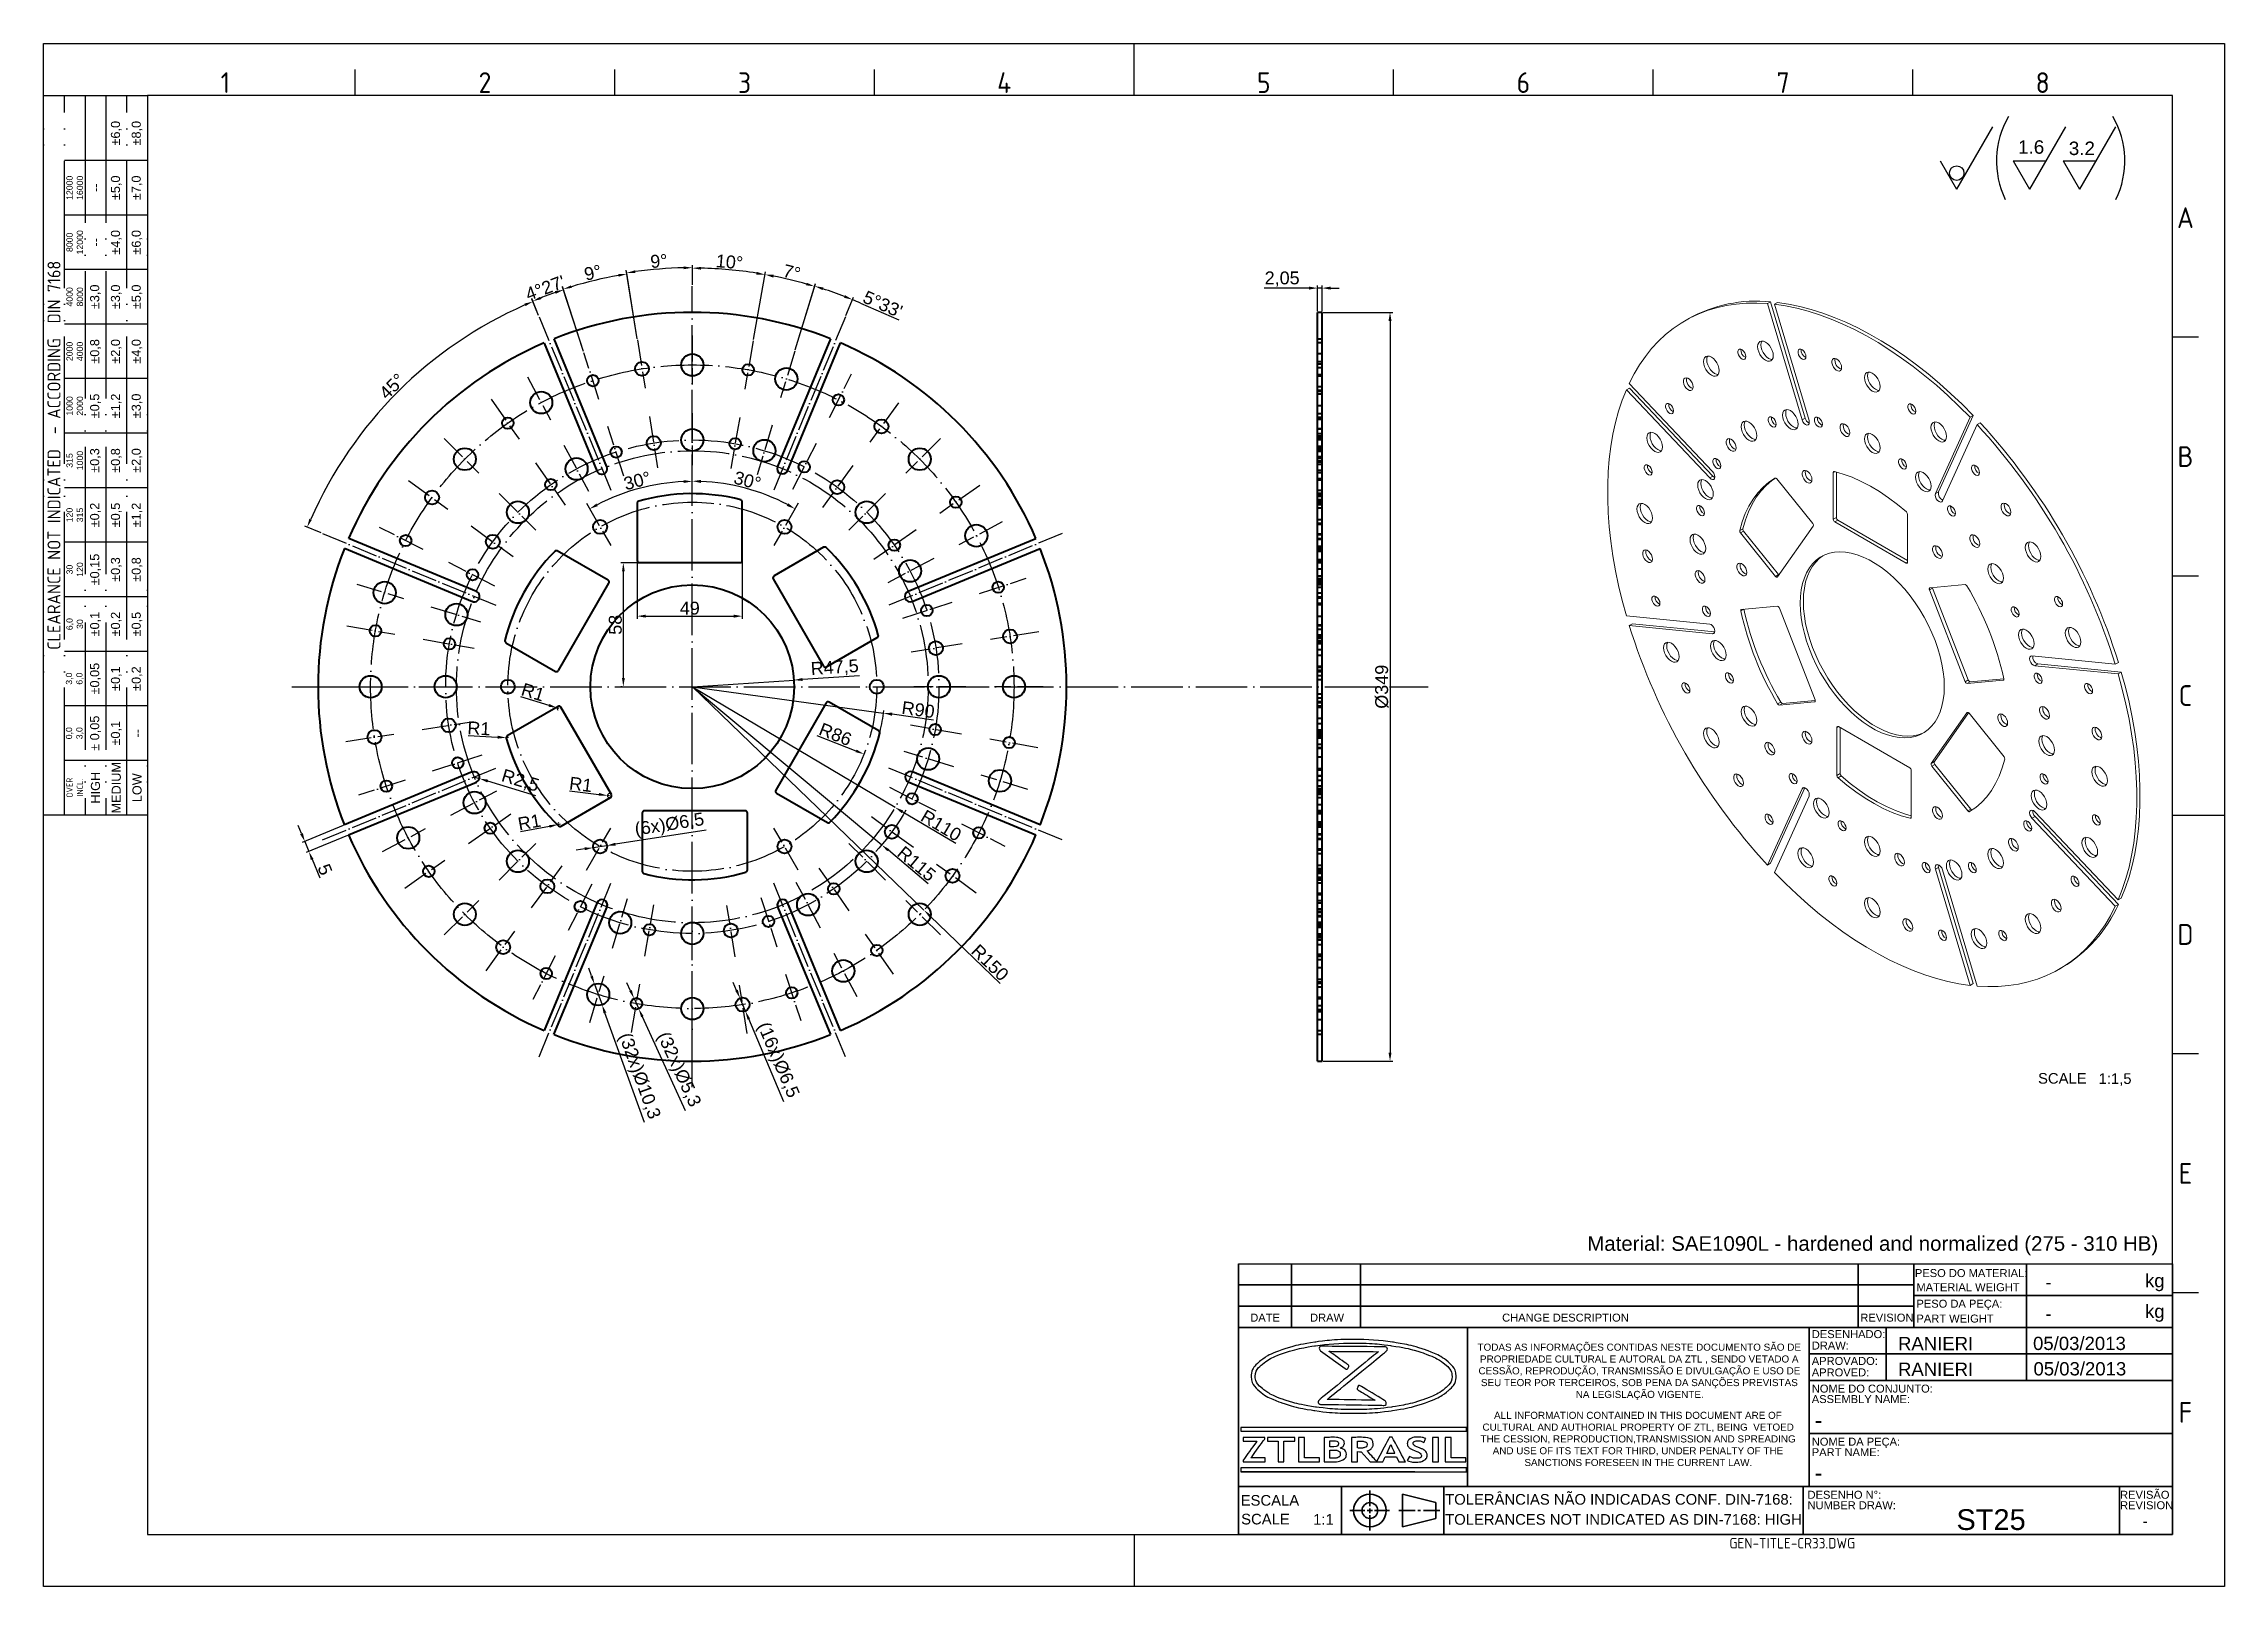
# Model space of a CAD drawing. Header units: millimetres. Extents: x 764 to 1780, y 1208 to 1927.
import ezdxf
from ezdxf.enums import TextEntityAlignment as Align

# ---------------------------------------------------------------- set-up
doc = ezdxf.new("R2010")
doc.units = ezdxf.units.MM
for name, pattern in [('ACAD_ISO02W100', [15, 12, -3]), ('ACAD_ISO04W100', [30, 24, -3, 0, -3]), ('ACAD_ISO05W100', [33, 24, -3, 0, -3, 0, -3])]:
    doc.linetypes.add(name, pattern=pattern)
for name, color, linetype, lineweight in [('AM_0', 7, 'Continuous', 40), ('AM_4', 1, 'ACAD_ISO04W100', 25), ('AM_5', 3, 'Continuous', 25), ('AM_8', 40, 'ACAD_ISO02W100', 35), ('AM_BOR', 2, 'ACAD_ISO05W100', 35)]:
    doc.layers.add(name, color=color, linetype=linetype, lineweight=lineweight)
doc.layers.add('Camada 1', color=7, linetype='Continuous')
doc.styles.add('ACISOTS', font='isocp.shx', dxfattribs={"height": 1})
doc.styles.get("Standard").update_dxf_attribs({"font": 'arial.ttf'})
doc.dimstyles.new('ISO-25', dxfattribs={"dimtxt": 6, "dimasz": 4, "dimexe": 1.25, "dimexo": 0.625, "dimtad": 1, "dimtxsty": 'Standard', "dimcen": 4, "dimadec": 0, "dimazin": 0, "dimtfac": 1, "dimtmove": 0, "dimatfit": 3, "dimfxl": 1, "dimarcsym": 0})

msp = doc.modelspace()

# ---------------------------------------------------------------- texts
at = {"insert": (1483.375, 1371.31), "char_height": 6.81615, "width": 296.03321, "attachment_point": 1}
msp.add_mtext('Material: SAE1090L - hardened and normalized (275 - 310 HB)', dxfattribs=at)
at = {"color": 0, "linetype": 'Continuous', "char_height": 3.29902, "attachment_point": 1}
for s, width, insert in [('\\pi0.32329;TODAS AS INFORMAÇÕES CONTIDAS NESTE DOCUMENTO SÃO DE \\P\\pi1.4653;PROPRIEDADE CULTURAL E AUTORAL DA ZTL , SENDO VETADO A \\P\\pi0.76098;CESSÃO, REPRODUÇÃO, TRANSMISSÃO E DIVULGAÇÃO E USO DE \\P\\pi1.8974;SEU TEOR POR TERCEIROS, SOB PENA DA SANÇÕES PREVISTAS \\P\\pi46.095;NA LEGISLAÇÃO VIGENTE.', 151.11414, (1431.892, 1321.233)), ('\\pi9.8386;ALL INFORMATION CONTAINED IN THIS DOCUMENT ARE OF \\P\\pi4.458;CULTURAL AND AUTHORIAL PROPERTY OF ZTL, BEING  VETOED \\P\\pi3.5253;THE CESSION, REPRODUCTION,TRANSMISSION AND SPREADING \\P\\pi9.2153;AND USE OF ITS TEXT FOR THIRD, UNDER PENALTY OF THE \\P\\pi23.99;SANCTIONS FORESEEN IN THE CURRENT LAW.', 153.63846, (1430.057, 1289.479))]:
    msp.add_mtext_dynamic_manual_height_columns(s, width=width, gutter_width=12.5, heights=[0], dxfattribs=dict(at, insert=insert))
at = {"layer": 'AM_5', "char_height": 6.2709, "attachment_point": 1}
for s, insert in [('1.6', (1684.248, 1882.095)), ('3.2', (1707.899, 1881.488))]:
    msp.add_mtext_dynamic_manual_height_columns(s, width=18.23779, gutter_width=12.5, heights=[0], dxfattribs=dict(at, insert=insert))
at = {"layer": 'AM_8', "color": 0, "linetype": 'Continuous'}
for s, height, p in [('SCALE', 4.9485, (1693.55, 1442.403)), ('1:1,5', 4.9485, (1721.774, 1442.267)), ('PESO DO MATERIAL:', 3.71139, (1636.126, 1352.263)), ('kg', 6.1857, (1743.439, 1347.518)), ('MATERIAL WEIGHT', 3.71139, (1636.845, 1345.69)), ('DATE', 3.7114, (1326.235, 1331.508)), ('DRAW', 3.7114, (1354.117, 1331.508)), ('CHANGE DESCRIPTION', 3.71139, (1443.669, 1331.508)), ('REVISION', 3.7114, (1610.685, 1331.508)), ('PESO DA PEÇA:', 3.71139, (1636.845, 1337.999)), ('PART WEIGHT', 3.71139, (1636.845, 1331.073)), ('kg', 6.1857, (1743.439, 1333.247)), ('DESENHADO:', 3.7114, (1588.05, 1323.815)), ('DRAW:', 3.7114, (1588.05, 1318.477)), ('APROVADO:', 3.7114, (1588.05, 1311.316)), ('APROVED:', 3.7114, (1588.05, 1305.978)), ('NOME DO CONJUNTO:', 3.71139, (1588.05, 1298.426)), ('ASSEMBLY NAME:', 3.71139, (1588.05, 1293.539)), ('NOME DA PEÇA:', 3.71139, (1588.05, 1273.683)), ('PART NAME:', 3.7114, (1588.05, 1268.796)), ('ESCALA', 4.9485, (1321.763, 1245.721)), ('TOLERÂNCIAS NÃO INDICADAS CONF. DIN-7168:', 4.94852, (1417.102, 1246.182)), ('DESENHO N%%d:', 3.71139, (1586.076, 1248.941)), ('REVISÃO', 3.7114, (1731.793, 1248.941)), ('SCALE', 4.9485, (1321.994, 1236.977)), ('1:1', 4.9485, (1355.545, 1236.842)), ('TOLERANCES NOT INDICATED AS DIN-7168: HIGH', 4.94852, (1417.102, 1236.842)), ('NUMBER DRAW:', 3.71139, (1586.076, 1244.054)), ('REVISION', 3.7114, (1731.793, 1244.054))]:
    msp.add_text(s, height=height, dxfattribs=at).set_placement(p)
for p in [(1696.994, 1349.91), (1696.994, 1335.189)]:
    msp.add_attdef('-', text='', height=6.186, dxfattribs=at).set_placement(p, align=Align.MIDDLE_LEFT)
for tag, p, height in [('RANIERI', (1628.255, 1318.185), 6.186), ('05/03/2013', (1691.224, 1318.258), 6.186), ('RANIERI', (1628.25, 1306.214), 6.186), ('05/03/2013', (1691.423, 1306.42), 6.186), ('-', (1589.448, 1281.862), 7.423), ('-', (1589.448, 1257.307), 7.423), ('ST25', (1655.494, 1234.386), 9.677)]:
    msp.add_attdef(tag, p, '', height=height, dxfattribs=at)
at = {"layer": 'AM_8', "color": 0, "linetype": 'Continuous', "style": 'ACISOTS'}
msp.add_attdef('GEN-TITLE-CR33.DWG', (1549.632, 1225.749), '', height=4.949, dxfattribs=at)
at = {"layer": 'AM_8', "color": 0, "linetype": 'Continuous'}
msp.add_attdef('-', text='', height=4.839, dxfattribs=at).set_placement((1743.504, 1238.475), align=Align.MIDDLE_CENTER)

# ---------------------------------------------------------------- blocks, each defined once
blk = doc.blocks.new('A3 ZTL')
for p, q in [((19.57, 280.82), (19.57, 9.78)), ((401.17, 280.82), (19.57, 280.82)), ((401.17, 9.78), (401.17, 280.82)), ((19.57, 9.78), (401.17, 9.78))]:
    blk.add_line(p, q)
at = {"layer": 'AM_BOR', "color": 135, "linetype": 'Continuous', "lineweight": 25}
for p, q in [((0, 0), (0, 290.61)), ((0, 290.61), (410.96, 290.61)), ((410.96, 290.61), (410.96, 0)), ((410.96, 0), (0, 0))]:
    blk.add_line(p, q, dxfattribs=at)
at = {"layer": 'AM_BOR', "color": 135, "lineweight": 25}
for p, q in [((205.48, 280.82), (205.48, 290.61)), ((58.71, 280.82), (58.71, 285.71)), ((107.63, 280.82), (107.63, 285.71)), ((156.56, 280.82), (156.56, 285.71)), ((254.4, 280.82), (254.4, 285.71)), ((303.33, 280.82), (303.33, 285.71)), ((352.25, 280.82), (352.25, 285.71)), ((3.91, 145.3), (3.91, 280.82)), ((7.83, 280.82), (7.83, 145.3)), ((11.74, 280.82), (11.74, 145.3)), ((15.66, 145.3), (15.66, 280.82)), ((19.57, 268.59), (3.91, 268.59)), ((19.57, 258.32), (3.91, 258.32)), ((19.57, 248.04), (3.91, 248.04)), ((19.57, 237.77), (3.91, 237.77)), ((406.07, 235.32), (401.17, 235.32)), ((19.57, 227.5), (3.91, 227.5)), ((19.57, 217.22), (3.91, 217.22)), ((19.57, 206.95), (3.91, 206.95)), ((19.57, 196.67), (3.91, 196.67)), ((406.07, 190.31), (401.17, 190.31)), ((19.57, 186.4), (3.91, 186.4)), ((19.57, 176.13), (3.91, 176.13)), ((19.57, 165.85), (3.91, 165.85)), ((19.57, 155.58), (3.91, 155.58)), ((401.17, 145.3), (410.96, 145.3)), ((406.07, 100.29), (401.17, 100.29)), ((406.07, 55.28), (401.17, 55.28)), ((205.48, 9.78), (205.48, 0))]:
    blk.add_line(p, q, dxfattribs=at)
blk.add_lwpolyline([(19.57, 145.3), (0, 145.3), (0, 280.82), (19.57, 280.82)], close=True, dxfattribs=at)
at = {"layer": 'AM_BOR', "color": 135, "lineweight": 25, "style": 'ACISOTS'}
for s, p in [('1', (34.25, 283.27)), ('2', (83.17, 283.27)), ('3', (132.09, 283.27)), ('4', (181.02, 283.27)), ('5', (229.94, 283.27)), ('6', (278.86, 283.27)), ('7', (327.79, 283.27)), ('8', (376.71, 283.27)), ('A', (403.62, 257.83)), ('B', (403.62, 212.82)), ('C', (403.62, 167.81)), ('D', (403.62, 122.8)), ('E', (403.62, 77.79)), ('F', (403.62, 32.78))]:
    blk.add_text(s, height=3.91, dxfattribs=at).set_placement(p, align=Align.MIDDLE)
at = {"layer": 'AM_BOR', "color": 135, "lineweight": 25, "attachment_point": 5, "rotation": 90}
for s, insert, char_height, width in [('±6,0', (13.7, 273.73), 1.712, 10.274), ('±8,0', (17.61, 273.73), 1.712, 10.274), ('12000\\P16000', (5.87, 263.45), 1.174, 10.274), ('--', (9.78, 263.45), 1.712, 10.274), ('±5,0', (13.7, 263.45), 1.712, 10.274), ('±7,0', (17.61, 263.45), 1.712, 10.274), ('8000\\P12000', (5.87, 253.18), 1.174, 10.274), ('±4,0', (13.7, 253.18), 1.712, 10.274), ('±6,0', (17.61, 253.18), 1.712, 10.274), ('--', (9.78, 253.18), 1.712, 10.274), ('{\\Fisocp.shx|c0;CLEARANCE NOT INDICATED  - ACCORDING  DIN 7168}', (1.96, 213.06), 2.4462, 135.5186), ('4000\\P8000', (5.87, 242.91), 1.174, 10.274), ('±3,0', (9.78, 242.91), 1.712, 10.274), ('±3,0', (13.7, 242.91), 1.712, 10.274), ('±5,0', (17.61, 242.91), 1.712, 10.274), ('2000\\P4000', (5.87, 232.63), 1.174, 10.274), ('±0,8', (9.78, 232.63), 1.712, 10.274), ('±2,0', (13.7, 232.63), 1.712, 10.274), ('±4,0', (17.61, 232.63), 1.712, 10.274), ('1000\\P2000', (5.87, 222.36), 1.174, 10.274), ('±0,5', (9.78, 222.36), 1.712, 10.274), ('±1,2', (13.7, 222.36), 1.712, 10.274), ('±3,0', (17.61, 222.36), 1.712, 10.274), ('315\\P1000', (5.87, 212.08), 1.174, 10.274), ('±0,3', (9.78, 212.08), 1.712, 10.274), ('±0,8', (13.7, 212.08), 1.712, 10.274), ('±2,0', (17.61, 212.08), 1.712, 10.274), ('120\\P315', (5.87, 201.81), 1.174, 10.274), ('±0,2', (9.78, 201.81), 1.712, 10.274), ('±0,5', (13.7, 201.81), 1.712, 10.274), ('±1,2', (17.61, 201.81), 1.712, 10.274), ('±0,15', (9.78, 191.54), 1.712, 10.274), ('±0,3', (13.7, 191.54), 1.712, 10.274), ('±0,8', (17.61, 191.54), 1.712, 10.274), ('30\\P120', (5.87, 191.54), 1.174, 10.274), ('6,0\\P30', (5.87, 181.26), 1.174, 10.274), ('±0,1', (9.78, 181.26), 1.712, 10.274), ('±0,2', (13.7, 181.26), 1.712, 10.274), ('±0,5', (17.61, 181.26), 1.712, 10.274), ('±0,05', (9.78, 170.99), 1.712, 10.274), ('±0,1', (13.7, 170.99), 1.712, 10.274), ('±0,2', (17.61, 170.99), 1.712, 10.274), ('3,0\\P6,0', (5.87, 170.99), 1.174, 10.274), ('0,0\\P3,0', (5.87, 160.71), 1.174, 10.274), ('± 0,05', (9.78, 160.71), 1.712, 10.274), ('\\pt4.69206;±0,1', (13.7, 160.71), 1.7123, 10.274), ('--', (17.61, 160.71), 1.712, 10.274), ('{\\Fisocp.shx|c0;OVER\\PINCL.}', (5.87, 150.44), 1.1742, 10.274), ('HIGH', (9.78, 150.44), 1.712, 10.274), ('MEDIUM', (13.7, 150.44), 1.712, 10.274), ('LOW', (17.61, 150.44), 1.712, 10.274)]:
    blk.add_mtext(s, dxfattribs=dict(at, insert=insert, char_height=char_height, width=width))
blk = doc.blocks.new('*U283')
at = {"layer": 'AM_0'}
for p, q in [((14.6, -28.1), (-10.1, 31.5)), ((-14.7, 29.6), (9.9, -30))]:
    blk.add_line(p, q, dxfattribs=at)
blk.add_arc((12.2, -29), 2.5, 202.5, 22.5, dxfattribs=at)
blk = doc.blocks.new('*U284')
at = {"layer": 'AM_5', "color": 0, "linetype": 'ByBlock', "lineweight": -2, "transparency": 16777216}
for p, rotation in [((1120, 1758.2), 315), ((935.3, 1681.4), 45.00000000000001), ((1196.7, 1681.7), 270), ((1196.9, 1573.5), 224.9999999999999), ((935.4, 1573.1), 90), ((1012.1, 1496.6), 135), ((1120.4, 1496.8), 180)]:
    blk.add_blockref('*U283', p, dxfattribs=dict(at, rotation=rotation))
blk.add_blockref('*U283', (1011.7, 1758), dxfattribs=at)
blk = doc.blocks.new('*D285')
at = {"layer": 'AM_5', "color": 0, "lineweight": -2, "ltscale": 0.5, "transparency": 16777216}
for p, q in [((1353.6, 1813.2), (1332.7, 1813.2)), ((1357.6, 1802.5), (1357.6, 1814.4)), ((1359.7, 1813.2), (1357.6, 1813.2)), ((1359.7, 1802.5), (1359.7, 1814.4)), ((1363.7, 1813.2), (1367.7, 1813.2))]:
    blk.add_line(p, q, dxfattribs=at)
at = {"layer": 'AM_5', "color": 0, "ltscale": 0.5, "transparency": 16777216}
for points in [[(1353.6, 1813.9), (1353.6, 1812.5), (1357.6, 1813.2)], [(1363.7, 1813.9), (1363.7, 1812.5), (1359.7, 1813.2)]]:
    blk.add_solid(points, dxfattribs=at)
at = {"layer": 'Defpoints', "color": 0, "ltscale": 0.5, "transparency": 16777216}
for p in [(1357.6, 1813.2), (1357.6, 1801.9), (1359.7, 1801.9)]:
    blk.add_point(p, dxfattribs=at)
at = {"layer": 'AM_5', "color": 0, "ltscale": 0.5, "transparency": 16777216, "insert": (1341.1, 1817.4), "char_height": 6, "attachment_point": 5}
blk.add_mtext('2,05', dxfattribs=at)
blk = doc.blocks.new('*D286')
at = {"layer": 'AM_5', "color": 0, "lineweight": -2, "ltscale": 0.5, "transparency": 16777216}
for p, q in [((1360.3, 1801.9), (1392.7, 1801.9)), ((1391.4, 1797.9), (1391.4, 1456.9)), ((1360.3, 1452.9), (1392.7, 1452.9))]:
    blk.add_line(p, q, dxfattribs=at)
at = {"layer": 'AM_5', "color": 0, "ltscale": 0.5, "transparency": 16777216}
for points in [[(1390.7, 1797.9), (1392.1, 1797.9), (1391.4, 1801.9)], [(1390.7, 1456.9), (1392.1, 1456.9), (1391.4, 1452.9)]]:
    blk.add_solid(points, dxfattribs=at)
at = {"layer": 'Defpoints', "color": 0, "ltscale": 0.5, "transparency": 16777216}
for p in [(1359.7, 1801.9), (1359.7, 1452.9), (1391.4, 1452.9)]:
    blk.add_point(p, dxfattribs=at)
at = {"layer": 'AM_5', "color": 0, "ltscale": 0.5, "transparency": 16777216, "insert": (1387.6, 1627.4), "char_height": 6, "attachment_point": 5, "rotation": 90}
blk.add_mtext('%%C349', dxfattribs=at)
blk = doc.blocks.new('*D287')
at = {"layer": 'AM_5', "color": 0, "lineweight": -2, "ltscale": 0.5, "transparency": 16777216}
for p, q in [((1066.1, 1814.7), (1066.1, 1823.8)), ((1094.6, 1789.2), (1100.2, 1820.8))]:
    blk.add_line(p, q, dxfattribs=at)
blk.add_arc((1066.1, 1627.4), 195.1, 81.1747, 88.8253, dxfattribs=at)
at = {"layer": 'AM_5', "color": 0, "ltscale": 0.5, "transparency": 16777216}
for points in [[(1070.1, 1821.8), (1070.1, 1823.1), (1066.1, 1822.5)], [(1096.1, 1820.8), (1095.9, 1819.5), (1100, 1819.5)]]:
    blk.add_solid(points, dxfattribs=at)
at = {"layer": 'Defpoints', "color": 0, "ltscale": 0.5, "transparency": 16777216}
for p in [(1088.7, 1821.2), (1066.1, 1814.1), (1094.5, 1788.5), (1090.5, 1766.1), (1066.1, 1440.8)]:
    blk.add_point(p, dxfattribs=at)
at = {"layer": 'AM_5', "color": 0, "ltscale": 0.5, "transparency": 16777216, "insert": (1083.4, 1825.4), "char_height": 6, "attachment_point": 5, "rotation": 355}
blk.add_mtext('10°', dxfattribs=at)
blk = doc.blocks.new('*D288')
at = {"layer": 'AM_5', "color": 0, "lineweight": -2, "ltscale": 0.5, "transparency": 16777216}
for p, q in [((1094.6, 1789.2), (1100.2, 1820.8)), ((1114.1, 1784.5), (1123.5, 1815.2))]:
    blk.add_line(p, q, dxfattribs=at)
blk.add_arc((1066.1, 1627.4), 195.1, 74.1748, 78.8252, dxfattribs=at)
at = {"layer": 'AM_5', "color": 0, "ltscale": 0.5, "transparency": 16777216}
for points in [[(1103.8, 1818.1), (1104, 1819.5), (1100, 1819.5)], [(1119.5, 1815.7), (1119.1, 1814.5), (1123.1, 1814)]]:
    blk.add_solid(points, dxfattribs=at)
at = {"layer": 'Defpoints', "color": 0, "ltscale": 0.5, "transparency": 16777216}
for p in [(1115.5, 1816.1), (1094.5, 1788.5), (1113.9, 1783.9), (1090.5, 1766.1), (1107.3, 1762.1)]:
    blk.add_point(p, dxfattribs=at)
at = {"layer": 'AM_5', "color": 0, "ltscale": 0.5, "transparency": 16777216, "insert": (1112.5, 1820.6), "char_height": 6, "attachment_point": 5, "rotation": 346.5}
blk.add_mtext('7°', dxfattribs=at)
blk = doc.blocks.new('*D289')
at = {"layer": 'AM_5', "color": 0, "lineweight": -2, "ltscale": 0.5, "transparency": 16777216}
for p, q in [((1114.1, 1784.5), (1123.5, 1815.3)), ((1137.7, 1800.4), (1141.3, 1808.9)), ((1144.5, 1806.2), (1162.3, 1798.4))]:
    blk.add_line(p, q, dxfattribs=at)
for start, end in [(68.6739, 71.8261), (66.3261, 67.5)]:
    blk.add_arc((1066.1, 1627.4), 195.2, start, end, dxfattribs=at)
at = {"layer": 'AM_5', "color": 0, "ltscale": 0.5, "transparency": 16777216}
for points in [[(1126.8, 1812.3), (1127.2, 1813.5), (1123.2, 1814.1)], [(1137.3, 1809.9), (1136.8, 1808.7), (1140.8, 1807.8)]]:
    blk.add_solid(points, dxfattribs=at)
at = {"layer": 'Defpoints', "color": 0, "ltscale": 0.5, "transparency": 16777216}
for p in [(1129.1, 1812.2), (1137.5, 1799.9), (1113.9, 1783.9), (1107.3, 1762.1), (1103.9, 1718.7)]:
    blk.add_point(p, dxfattribs=at)
at = {"layer": 'AM_5', "color": 0, "ltscale": 0.5, "transparency": 16777216, "insert": (1154.9, 1805.7), "char_height": 6, "attachment_point": 5, "rotation": 336.3261}
blk.add_mtext("5%%D33'", dxfattribs=at)
blk = doc.blocks.new('*D290')
at = {"layer": 'AM_5', "color": 0, "lineweight": -2, "ltscale": 0.5, "transparency": 16777216}
for p, q in [((1040.4, 1789.6), (1035.3, 1821.5)), ((1066.1, 1814.7), (1066.1, 1823.9))]:
    blk.add_line(p, q, dxfattribs=at)
blk.add_arc((1066.1, 1627.4), 195.3, 91.1736, 97.8264, dxfattribs=at)
at = {"layer": 'AM_5', "color": 0, "ltscale": 0.5, "transparency": 16777216}
for points in [[(1039.6, 1820.2), (1039.4, 1821.5), (1035.5, 1820.3)], [(1062.1, 1823.3), (1062.1, 1822), (1066.1, 1822.7)]]:
    blk.add_solid(points, dxfattribs=at)
at = {"layer": 'Defpoints', "color": 0, "ltscale": 0.5, "transparency": 16777216}
for p in [(1055.9, 1822.4), (1066.1, 1814.1), (1040.5, 1789), (1044, 1766.5), (1066.1, 1440.8)]:
    blk.add_point(p, dxfattribs=at)
at = {"layer": 'AM_5', "color": 0, "ltscale": 0.5, "transparency": 16777216, "insert": (1050.5, 1825.8), "char_height": 6, "attachment_point": 5, "rotation": 4.5}
blk.add_mtext('9°', dxfattribs=at)
blk = doc.blocks.new('*D291')
at = {"layer": 'AM_5', "color": 0, "lineweight": -2, "ltscale": 0.5, "transparency": 16777216}
for p, q in [((1040.4, 1789.6), (1035.4, 1821.1)), ((1015.3, 1783.6), (1005.5, 1813.9))]:
    blk.add_line(p, q, dxfattribs=at)
blk.add_arc((1066.1, 1627.4), 194.8, 100.1764, 106.8236, dxfattribs=at)
at = {"layer": 'AM_5', "color": 0, "ltscale": 0.5, "transparency": 16777216}
for points in [[(1009.9, 1813.3), (1009.5, 1814.5), (1005.9, 1812.7)], [(1031.5, 1819.8), (1031.8, 1818.5), (1035.6, 1819.8)]]:
    blk.add_solid(points, dxfattribs=at)
at = {"layer": 'Defpoints', "color": 0, "ltscale": 0.5, "transparency": 16777216}
for p in [(1025.6, 1818), (1015.5, 1783), (1040.5, 1789), (1022.6, 1761.3), (1044, 1766.5)]:
    blk.add_point(p, dxfattribs=at)
at = {"layer": 'AM_5', "color": 0, "ltscale": 0.5, "transparency": 16777216, "insert": (1019.7, 1820.4), "char_height": 6, "attachment_point": 5, "rotation": 13.5}
blk.add_mtext('9°', dxfattribs=at)
blk = doc.blocks.new('*D292')
at = {"layer": 'AM_5', "color": 0, "lineweight": -2, "ltscale": 0.5, "transparency": 16777216}
for p, q in [((1015.3, 1783.6), (1005.6, 1813.6)), ((994.4, 1800.4), (991.2, 1808.3))]:
    blk.add_line(p, q, dxfattribs=at)
blk.add_arc((1066.1, 1627.4), 194.5, 109.1781, 111.3219, dxfattribs=at)
at = {"layer": 'AM_5', "color": 0, "ltscale": 0.5, "transparency": 16777216}
for points in [[(1002, 1811.8), (1002.4, 1810.5), (1006, 1812.4)], [(995.6, 1808), (995.1, 1809.2), (991.6, 1807.1)]]:
    blk.add_solid(points, dxfattribs=at)
at = {"layer": 'Defpoints', "color": 0, "ltscale": 0.5, "transparency": 16777216}
for p in [(1001.1, 1810.8), (994.6, 1799.9), (1015.5, 1783), (1022.6, 1761.3), (1028.3, 1718.7)]:
    blk.add_point(p, dxfattribs=at)
at = {"layer": 'AM_5', "color": 0, "ltscale": 0.5, "transparency": 16777216, "insert": (997.5, 1813.3), "char_height": 6, "attachment_point": 5, "rotation": 20.25}
blk.add_mtext("4%%d27'", dxfattribs=at)
blk = doc.blocks.new('*D293')
at = {"layer": 'AM_5', "color": 0, "lineweight": -2, "ltscale": 0.5, "transparency": 16777216}
for p, q in [((994.4, 1800.4), (991.2, 1808.1)), ((893.1, 1699.1), (885.4, 1702.3))]:
    blk.add_line(p, q, dxfattribs=at)
blk.add_arc((1066.1, 1627.4), 194.3, 113.6794, 156.3206, dxfattribs=at)
at = {"layer": 'AM_5', "color": 0, "ltscale": 0.5, "transparency": 16777216}
for points in [[(987.8, 1806), (988.3, 1804.8), (991.7, 1806.9)], [(888.7, 1705.2), (887.5, 1705.7), (886.5, 1701.8)]]:
    blk.add_solid(points, dxfattribs=at)
at = {"layer": 'Defpoints', "color": 0, "ltscale": 0.5, "transparency": 16777216}
for p in [(994.6, 1799.9), (947.8, 1781.6), (1028.3, 1718.7), (893.6, 1698.8), (974.8, 1665.2)]:
    blk.add_point(p, dxfattribs=at)
at = {"layer": 'AM_5', "color": 0, "ltscale": 0.5, "transparency": 16777216, "insert": (926.1, 1767.4), "char_height": 6, "attachment_point": 5, "rotation": 45}
blk.add_mtext('45°', dxfattribs=at)
blk = doc.blocks.new('*D294')
at = {"layer": 'AM_5', "color": 0, "lineweight": -2, "ltscale": 0.5, "transparency": 16777216}
blk.add_arc((1066.1, 1627.4), 95.7, 92.3946, 117.6054, dxfattribs=at)
at = {"layer": 'AM_5', "color": 0, "ltscale": 0.5, "transparency": 16777216}
for points in [[(1062.1, 1723.7), (1062.1, 1722.4), (1066.1, 1723.1)], [(1022, 1711.6), (1021.4, 1712.8), (1018.2, 1710.3)]]:
    blk.add_solid(points, dxfattribs=at)
at = {"layer": 'Defpoints', "color": 0, "ltscale": 0.5, "transparency": 16777216}
for p in [(1066.1, 1814.1), (1049.5, 1721.7), (1016.7, 1713), (1028, 1693.3), (1066.1, 1440.8)]:
    blk.add_point(p, dxfattribs=at)
at = {"layer": 'AM_5', "color": 0, "ltscale": 0.5, "transparency": 16777216, "insert": (1040.4, 1723.4), "char_height": 6, "attachment_point": 5, "rotation": 15}
blk.add_mtext('30°', dxfattribs=at)
blk = doc.blocks.new('*D295')
at = {"layer": 'AM_5', "color": 0, "lineweight": -2, "ltscale": 0.5, "transparency": 16777216}
blk.add_arc((1066.1, 1627.4), 95.8, 62.3932, 87.6068, dxfattribs=at)
at = {"layer": 'AM_5', "color": 0, "ltscale": 0.5, "transparency": 16777216}
for points in [[(1070.1, 1722.4), (1070.1, 1723.8), (1066.1, 1723.2)], [(1110.8, 1712.9), (1110.1, 1711.7), (1114, 1710.3)]]:
    blk.add_solid(points, dxfattribs=at)
at = {"layer": 'Defpoints', "color": 0, "ltscale": 0.5, "transparency": 16777216}
for p in [(1066.1, 1814.1), (1098.8, 1717.4), (1115.5, 1713), (1104.1, 1693.3), (1066.1, 1440.8)]:
    blk.add_point(p, dxfattribs=at)
at = {"layer": 'AM_5', "color": 0, "ltscale": 0.5, "transparency": 16777216, "insert": (1091.8, 1723.5), "char_height": 6, "attachment_point": 5, "rotation": 345}
blk.add_mtext('30°', dxfattribs=at)
blk = doc.blocks.new('*D296')
at = {"layer": 'AM_5', "color": 0, "lineweight": -2, "ltscale": 0.5, "transparency": 16777216}
for p, q in [((1040.4, 1685.6), (1040.4, 1659)), ((1089.4, 1685.6), (1089.4, 1659)), ((1044.4, 1660.3), (1085.4, 1660.3))]:
    blk.add_line(p, q, dxfattribs=at)
at = {"layer": 'AM_5', "color": 0, "ltscale": 0.5, "transparency": 16777216}
for points in [[(1044.4, 1661), (1044.4, 1659.6), (1040.4, 1660.3)], [(1085.4, 1661), (1085.4, 1659.6), (1089.4, 1660.3)]]:
    blk.add_solid(points, dxfattribs=at)
at = {"layer": 'Defpoints', "color": 0, "ltscale": 0.5, "transparency": 16777216}
for p in [(1040.4, 1686.2), (1089.4, 1686.2), (1089.4, 1660.3)]:
    blk.add_point(p, dxfattribs=at)
at = {"layer": 'AM_5', "color": 0, "ltscale": 0.5, "transparency": 16777216, "insert": (1064.9, 1664), "char_height": 6, "attachment_point": 5}
blk.add_mtext('49', dxfattribs=at)
blk = doc.blocks.new('*D297')
at = {"layer": 'AM_5', "color": 0, "lineweight": -2, "ltscale": 0.5, "transparency": 16777216}
for p, q in [((1040.8, 1685.2), (1032.7, 1685.2)), ((1033.9, 1681.2), (1033.9, 1631.4)), ((1033.3, 1627.4), (1032.7, 1627.4))]:
    blk.add_line(p, q, dxfattribs=at)
at = {"layer": 'AM_5', "color": 0, "ltscale": 0.5, "transparency": 16777216}
for points in [[(1033.3, 1681.2), (1034.6, 1681.2), (1033.9, 1685.2)], [(1033.3, 1631.4), (1034.6, 1631.4), (1033.9, 1627.4)]]:
    blk.add_solid(points, dxfattribs=at)
at = {"layer": 'Defpoints', "color": 0, "ltscale": 0.5, "transparency": 16777216}
for p in [(1041.4, 1685.2), (1033.9, 1627.4), (1033.9, 1627.4)]:
    blk.add_point(p, dxfattribs=at)
at = {"layer": 'AM_5', "color": 0, "ltscale": 0.5, "transparency": 16777216, "insert": (1030.2, 1656.3), "char_height": 6, "attachment_point": 5, "rotation": 90}
blk.add_mtext('58', dxfattribs=at)
blk = doc.blocks.new('*D298')
at = {"layer": 'AM_5', "color": 0, "lineweight": -2, "ltscale": 0.5, "transparency": 16777216}
for p, q in [((1066.1, 1627.4), (1155.2, 1615.1)), ((1178.6, 1611.9), (1159.2, 1614.6))]:
    blk.add_line(p, q, dxfattribs=at)
blk.add_arc((1066.1, 1627.4), 90, 346.5026, 352.9664, dxfattribs=at)
at = {"layer": 'AM_5', "color": 0, "ltscale": 0.5, "transparency": 16777216}
blk.add_solid([(1159.3, 1615.3), (1159.1, 1613.9), (1155.2, 1615.1)], dxfattribs=at)
at = {"layer": 'Defpoints', "color": 0, "ltscale": 0.5, "transparency": 16777216}
for p in [(1066.1, 1627.4), (1155.2, 1615.1)]:
    blk.add_point(p, dxfattribs=at)
at = {"layer": 'AM_5', "color": 0, "ltscale": 0.5, "transparency": 16777216, "insert": (1171.4, 1616.7), "char_height": 6, "attachment_point": 5, "rotation": 352.1706}
blk.add_mtext('R90', dxfattribs=at)
blk = doc.blocks.new('*D299')
at = {"layer": 'AM_5', "color": 0, "lineweight": -2, "ltscale": 0.5, "transparency": 16777216}
for p, q in [((1066.1, 1627.4), (1113.5, 1630.5)), ((1144, 1632.5), (1117.5, 1630.8))]:
    blk.add_line(p, q, dxfattribs=at)
at = {"layer": 'AM_5', "color": 0, "ltscale": 0.5, "transparency": 16777216}
blk.add_solid([(1117.4, 1631.5), (1117.5, 1630.1), (1113.5, 1630.5)], dxfattribs=at)
at = {"layer": 'Defpoints', "color": 0, "ltscale": 0.5, "transparency": 16777216}
for p in [(1066.1, 1627.4), (1113.5, 1630.5)]:
    blk.add_point(p, dxfattribs=at)
at = {"layer": 'AM_5', "color": 0, "ltscale": 0.5, "transparency": 16777216, "insert": (1132.5, 1636), "char_height": 6, "attachment_point": 5, "rotation": 3.7701}
blk.add_mtext('R47,5', dxfattribs=at)
blk = doc.blocks.new('*D300')
at = {"layer": 'AM_5', "color": 0, "lineweight": -2, "ltscale": 0.5, "transparency": 16777216}
blk.add_line((1124.2, 1604.6), (1142.4, 1597.5), dxfattribs=at)
at = {"layer": 'AM_5', "color": 0, "ltscale": 0.5, "transparency": 16777216}
blk.add_solid([(1142.7, 1598.1), (1142.2, 1596.9), (1146.1, 1596)], dxfattribs=at)
at = {"layer": 'Defpoints', "color": 0, "ltscale": 0.5, "transparency": 16777216}
for p in [(1066.1, 1627.4), (1146.1, 1596)]:
    blk.add_point(p, dxfattribs=at)
at = {"layer": 'AM_5', "color": 0, "ltscale": 0.5, "transparency": 16777216, "insert": (1132.8, 1605.2), "char_height": 6, "attachment_point": 5, "rotation": 338.5988}
blk.add_mtext('R86', dxfattribs=at)
blk = doc.blocks.new('*D301')
at = {"layer": 'AM_5', "color": 0, "lineweight": -2, "ltscale": 0.5, "transparency": 16777216}
for p, q in [((1066.1, 1627.4), (1160.6, 1571.2)), ((1188.9, 1554.3), (1164, 1569.1))]:
    blk.add_line(p, q, dxfattribs=at)
at = {"layer": 'AM_5', "color": 0, "ltscale": 0.5, "transparency": 16777216}
blk.add_solid([(1164.4, 1569.7), (1163.7, 1568.5), (1160.6, 1571.2)], dxfattribs=at)
at = {"layer": 'Defpoints', "color": 0, "ltscale": 0.5, "transparency": 16777216}
for p in [(1066.1, 1627.4), (1160.6, 1571.2)]:
    blk.add_point(p, dxfattribs=at)
at = {"layer": 'AM_5', "color": 0, "ltscale": 0.5, "transparency": 16777216, "insert": (1182.1, 1562.7), "char_height": 6, "attachment_point": 5, "rotation": 329.2485}
blk.add_mtext('R110', dxfattribs=at)
blk = doc.blocks.new('*D302')
at = {"layer": 'AM_5', "color": 0, "lineweight": -2, "ltscale": 0.5, "transparency": 16777216}
for p, q in [((1066.1, 1627.4), (1154.4, 1553.7)), ((1176.1, 1535.6), (1157.5, 1551.2))]:
    blk.add_line(p, q, dxfattribs=at)
at = {"layer": 'AM_5', "color": 0, "ltscale": 0.5, "transparency": 16777216}
blk.add_solid([(1157.9, 1551.7), (1157, 1550.7), (1154.4, 1553.7)], dxfattribs=at)
at = {"layer": 'Defpoints', "color": 0, "ltscale": 0.5, "transparency": 16777216}
for p in [(1066.1, 1627.4), (1154.4, 1553.7)]:
    blk.add_point(p, dxfattribs=at)
at = {"layer": 'AM_5', "color": 0, "ltscale": 0.5, "transparency": 16777216, "insert": (1170.7, 1544.9), "char_height": 6, "attachment_point": 5, "rotation": 320.1598}
blk.add_mtext('R115', dxfattribs=at)
blk = doc.blocks.new('*D303')
at = {"layer": 'AM_5', "color": 0, "lineweight": -2, "ltscale": 0.5, "transparency": 16777216}
for p, q in [((1066.1, 1627.4), (1174.1, 1523.3)), ((1209.6, 1489.1), (1177, 1520.5))]:
    blk.add_line(p, q, dxfattribs=at)
at = {"layer": 'AM_5', "color": 0, "ltscale": 0.5, "transparency": 16777216}
blk.add_solid([(1177.4, 1521), (1176.5, 1520.1), (1174.1, 1523.3)], dxfattribs=at)
at = {"layer": 'Defpoints', "color": 0, "ltscale": 0.5, "transparency": 16777216}
for p in [(1066.1, 1627.4), (1174.1, 1523.3)]:
    blk.add_point(p, dxfattribs=at)
at = {"layer": 'AM_5', "color": 0, "ltscale": 0.5, "transparency": 16777216, "insert": (1204.9, 1498.8), "char_height": 6, "attachment_point": 5, "rotation": 316.0557}
blk.add_mtext('R150', dxfattribs=at)
blk = doc.blocks.new('*D304')
at = {"layer": 'AM_5', "color": 0, "lineweight": -2, "ltscale": 0.5, "transparency": 16777216}
for p, q in [((961.6, 1604.6), (975.3, 1603.9)), ((980.3, 1603.7), (979.3, 1603.7))]:
    blk.add_line(p, q, dxfattribs=at)
at = {"layer": 'AM_5', "color": 0, "ltscale": 0.5, "transparency": 16777216}
blk.add_solid([(975.3, 1604.6), (975.3, 1603.2), (979.3, 1603.7)], dxfattribs=at)
at = {"layer": 'Defpoints', "color": 0, "ltscale": 0.5, "transparency": 16777216}
for p in [(979.3, 1603.7), (980.3, 1603.7)]:
    blk.add_point(p, dxfattribs=at)
at = {"layer": 'AM_5', "color": 0, "ltscale": 0.5, "transparency": 16777216, "insert": (966.6, 1608), "char_height": 6, "attachment_point": 5, "rotation": 357.0159}
blk.add_mtext('R1', dxfattribs=at)
blk = doc.blocks.new('*D305')
at = {"layer": 'AM_5', "color": 0, "lineweight": -2, "ltscale": 0.5, "transparency": 16777216}
for p, q in [((986, 1622.8), (999.2, 1618.8)), ((1004, 1617.3), (1003, 1617.6))]:
    blk.add_line(p, q, dxfattribs=at)
blk.add_arc((1004, 1617.3), 1, 155.8099, 234.5119, dxfattribs=at)
at = {"layer": 'AM_5', "color": 0, "ltscale": 0.5, "transparency": 16777216}
blk.add_solid([(999.4, 1619.4), (999, 1618.1), (1003, 1617.6)], dxfattribs=at)
at = {"layer": 'Defpoints', "color": 0, "ltscale": 0.5, "transparency": 16777216}
for p in [(1003, 1617.6), (1004, 1617.3)]:
    blk.add_point(p, dxfattribs=at)
at = {"layer": 'AM_5', "color": 0, "ltscale": 0.5, "transparency": 16777216, "insert": (991.8, 1624.9), "char_height": 6, "attachment_point": 5, "rotation": 342.8922}
blk.add_mtext('R1', dxfattribs=at)
blk = doc.blocks.new('*D306')
at = {"layer": 'AM_5', "color": 0, "lineweight": -2, "ltscale": 0.5, "transparency": 16777216}
for p, q in [((985.9, 1559.9), (999.5, 1562.4)), ((1004.4, 1563.3), (1003.4, 1563.1))]:
    blk.add_line(p, q, dxfattribs=at)
blk.add_arc((1004.4, 1563.3), 1, 118.8441, 226.1047, dxfattribs=at)
at = {"layer": 'AM_5', "color": 0, "ltscale": 0.5, "transparency": 16777216}
blk.add_solid([(999.3, 1563), (999.6, 1561.7), (1003.4, 1563.1)], dxfattribs=at)
at = {"layer": 'Defpoints', "color": 0, "ltscale": 0.5, "transparency": 16777216}
for p in [(1003.4, 1563.1), (1004.4, 1563.3)]:
    blk.add_point(p, dxfattribs=at)
at = {"layer": 'AM_5', "color": 0, "ltscale": 0.5, "transparency": 16777216, "insert": (990.1, 1564.3), "char_height": 6, "attachment_point": 5, "rotation": 10.4638}
blk.add_mtext('R1', dxfattribs=at)
blk = doc.blocks.new('*D307')
at = {"layer": 'AM_5', "color": 0, "lineweight": -2, "ltscale": 0.5, "transparency": 16777216}
for p, q in [((1008.8, 1578.9), (1022.5, 1577.2)), ((1027.5, 1576.6), (1026.5, 1576.7))]:
    blk.add_line(p, q, dxfattribs=at)
blk.add_arc((1027.5, 1576.6), 1, 101.3972, 264.1901, dxfattribs=at)
at = {"layer": 'AM_5', "color": 0, "ltscale": 0.5, "transparency": 16777216}
blk.add_solid([(1022.6, 1577.9), (1022.4, 1576.6), (1026.5, 1576.7)], dxfattribs=at)
at = {"layer": 'Defpoints', "color": 0, "ltscale": 0.5, "transparency": 16777216}
for p in [(1026.5, 1576.7), (1027.5, 1576.6)]:
    blk.add_point(p, dxfattribs=at)
at = {"layer": 'AM_5', "color": 0, "ltscale": 0.5, "transparency": 16777216, "insert": (1014.1, 1581.9), "char_height": 6, "attachment_point": 5, "rotation": 353.017}
blk.add_mtext('R1', dxfattribs=at)
blk = doc.blocks.new('*D308')
at = {"layer": 'AM_5', "color": 0, "lineweight": -2, "ltscale": 0.5, "transparency": 16777216}
for p, q in [((964.5, 1585.3), (966.8, 1584.6)), ((993.1, 1576.6), (970.7, 1583.4))]:
    blk.add_line(p, q, dxfattribs=at)
at = {"layer": 'AM_5', "color": 0, "ltscale": 0.5, "transparency": 16777216}
blk.add_solid([(970.9, 1584.1), (970.5, 1582.8), (966.8, 1584.6)], dxfattribs=at)
at = {"layer": 'Defpoints', "color": 0, "ltscale": 0.5, "transparency": 16777216}
for p in [(964.5, 1585.3), (966.8, 1584.6)]:
    blk.add_point(p, dxfattribs=at)
at = {"layer": 'AM_5', "color": 0, "ltscale": 0.5, "transparency": 16777216, "insert": (985.8, 1583.3), "char_height": 6, "attachment_point": 5, "rotation": 343.1367}
blk.add_mtext('R2,5', dxfattribs=at)
blk = doc.blocks.new('*D309')
at = {"layer": 'AM_5', "color": 0, "lineweight": -2, "ltscale": 0.5, "transparency": 16777216}
for p, q in [((883.9, 1559), (882.3, 1562.7)), ((903.3, 1562.7), (884.2, 1554.8)), ((905.3, 1558.1), (886.1, 1550.2)), ((885.4, 1555.3), (887.3, 1550.6)), ((888.8, 1547), (892.4, 1538.4))]:
    blk.add_line(p, q, dxfattribs=at)
at = {"layer": 'AM_5', "color": 0, "ltscale": 0.5, "transparency": 16777216}
for points in [[(884.5, 1559.2), (883.2, 1558.7), (885.4, 1555.3)], [(889.4, 1547.2), (888.2, 1546.7), (887.3, 1550.6)]]:
    blk.add_solid(points, dxfattribs=at)
at = {"layer": 'Defpoints', "color": 0, "ltscale": 0.5, "transparency": 16777216}
for p in [(903.9, 1562.9), (905.8, 1558.3), (887.3, 1550.6)]:
    blk.add_point(p, dxfattribs=at)
at = {"layer": 'AM_5', "color": 0, "ltscale": 0.5, "transparency": 16777216, "insert": (894.8, 1542.2), "char_height": 6, "attachment_point": 5, "rotation": 292.5}
blk.add_mtext('5', dxfattribs=at)
blk = doc.blocks.new('*D310')
at = {"layer": 'AM_5', "color": 0, "lineweight": -2, "ltscale": 0.5, "transparency": 16777216}
for p, q in [((1072.5, 1560.6), (1030.2, 1554)), ((1015.9, 1551.8), (1012, 1551.2)), ((1019.9, 1552.4), (1026.3, 1553.4))]:
    blk.add_line(p, q, dxfattribs=at)
at = {"layer": 'AM_5', "color": 0, "ltscale": 0.5, "transparency": 16777216}
for points in [[(1015.8, 1552.5), (1016, 1551.2), (1019.9, 1552.4)], [(1030.1, 1554.7), (1030.3, 1553.4), (1026.3, 1553.4)]]:
    blk.add_solid(points, dxfattribs=at)
at = {"layer": 'Defpoints', "color": 0, "ltscale": 0.5, "transparency": 16777216}
for p in [(1019.9, 1552.4), (1026.3, 1553.4)]:
    blk.add_point(p, dxfattribs=at)
at = {"layer": 'AM_5', "color": 0, "ltscale": 0.5, "transparency": 16777216, "insert": (1055.5, 1562.6), "char_height": 6, "attachment_point": 5, "rotation": 8.8363}
blk.add_mtext('(6x)%%c6,5', dxfattribs=at)
blk = doc.blocks.new('*D311')
at = {"layer": 'AM_5', "color": 0, "lineweight": -2, "ltscale": 0.5, "transparency": 16777216}
for p, q in [((1019.1, 1492.6), (1017.8, 1496.3)), ((1020.5, 1488.8), (1024, 1479.1)), ((1043.8, 1424.3), (1025.3, 1475.4))]:
    blk.add_line(p, q, dxfattribs=at)
at = {"layer": 'AM_5', "color": 0, "ltscale": 0.5, "transparency": 16777216}
for points in [[(1019.7, 1492.8), (1018.5, 1492.3), (1020.5, 1488.8)], [(1026, 1475.6), (1024.7, 1475.1), (1024, 1479.1)]]:
    blk.add_solid(points, dxfattribs=at)
at = {"layer": 'Defpoints', "color": 0, "ltscale": 0.5, "transparency": 16777216}
for p in [(1020.5, 1488.8), (1024, 1479.1)]:
    blk.add_point(p, dxfattribs=at)
at = {"layer": 'AM_5', "color": 0, "ltscale": 0.5, "transparency": 16777216, "insert": (1040.9, 1445.8), "char_height": 6, "attachment_point": 5, "rotation": 289.8718}
blk.add_mtext('(32x)%%c10,3', dxfattribs=at)
blk = doc.blocks.new('*D312')
at = {"layer": 'AM_5', "color": 0, "lineweight": -2, "ltscale": 0.5, "transparency": 16777216}
for p, q in [((1037.3, 1485.7), (1035.6, 1489.4)), ((1038.9, 1482.1), (1041.1, 1477.3)), ((1062.9, 1429.8), (1042.8, 1473.6))]:
    blk.add_line(p, q, dxfattribs=at)
at = {"layer": 'AM_5', "color": 0, "ltscale": 0.5, "transparency": 16777216}
for points in [[(1037.9, 1486), (1036.7, 1485.5), (1038.9, 1482.1)], [(1043.4, 1473.9), (1042.2, 1473.4), (1041.1, 1477.3)]]:
    blk.add_solid(points, dxfattribs=at)
at = {"layer": 'Defpoints', "color": 0, "ltscale": 0.5, "transparency": 16777216}
for p in [(1038.9, 1482.1), (1041.1, 1477.3)]:
    blk.add_point(p, dxfattribs=at)
at = {"layer": 'AM_5', "color": 0, "ltscale": 0.5, "transparency": 16777216, "insert": (1059.3, 1448.8), "char_height": 6, "attachment_point": 5, "rotation": 294.6307}
blk.add_mtext('(32x)%%c5,3', dxfattribs=at)
blk = doc.blocks.new('*D313')
at = {"layer": 'AM_5', "color": 0, "lineweight": -2, "ltscale": 0.5, "transparency": 16777216}
for p, q in [((1086.7, 1485.9), (1085.1, 1489.6)), ((1088.3, 1482.2), (1090.8, 1476.3)), ((1108.8, 1434), (1092.4, 1472.6))]:
    blk.add_line(p, q, dxfattribs=at)
at = {"layer": 'AM_5', "color": 0, "ltscale": 0.5, "transparency": 16777216}
for points in [[(1087.3, 1486.2), (1086.1, 1485.7), (1088.3, 1482.2)], [(1093, 1472.8), (1091.8, 1472.3), (1090.8, 1476.3)]]:
    blk.add_solid(points, dxfattribs=at)
at = {"layer": 'Defpoints', "color": 0, "ltscale": 0.5, "transparency": 16777216}
for p in [(1088.3, 1482.2), (1090.8, 1476.3)]:
    blk.add_point(p, dxfattribs=at)
at = {"layer": 'AM_5', "color": 0, "ltscale": 0.5, "transparency": 16777216, "insert": (1105.6, 1453.2), "char_height": 6, "attachment_point": 5, "rotation": 293.025}
blk.add_mtext('(16x)%%c6,5', dxfattribs=at)

# ---------------------------------------------------------------- dimensions: what is measured, and where the dimension line sits
at = {"layer": 'AM_5', "ltscale": 0.5}
dim = msp.add_angular_dim_2l(base=(1001.143, 1810.78), line1=((994.649, 1799.853), (1028.27, 1718.684)), line2=((1022.56, 1761.344), (1015.515, 1783.025)), text="4%%d27'", dimstyle='ISO-25', dxfattribs=at)
dim.commit()
dim.dimension.update_dxf_attribs({"geometry": '*D292', "text_midpoint": (998.748, 1809.915), "dimtype": 162})
for base, line1, line2, picture, middle in [((1025.571, 1817.978), ((1022.56, 1761.344), (1015.515, 1783.025)), ((1040.482, 1789.019), (1044.048, 1766.503)), '*D291', (1019.736, 1820.439)), ((1055.858, 1822.42), ((1040.482, 1789.019), (1044.048, 1766.503)), ((1066.079, 1440.752), (1066.079, 1814.061)), '*D290', (1050.468, 1825.763)), ((1088.728, 1821.182), ((1094.492, 1788.548), (1090.533, 1766.097)), ((1066.079, 1440.752), (1066.079, 1814.061)), '*D287', (1083.404, 1825.433)), ((1115.475, 1816.142), ((1113.918, 1783.884), (1107.253, 1762.083)), ((1094.492, 1788.548), (1090.533, 1766.097)), '*D288', (1112.468, 1820.634)), ((1049.458, 1721.669), ((1066.079, 1440.752), (1066.079, 1814.061)), ((1016.68, 1712.968), (1028.037, 1693.297)), '*D294', (1040.35, 1723.426)), ((1098.834, 1717.4), ((1115.478, 1712.968), (1104.12, 1693.297)), ((1066.079, 1440.752), (1066.079, 1814.061)), '*D295', (1091.821, 1723.477)), ((947.778, 1781.579), ((893.632, 1698.836), (974.801, 1665.215)), ((994.649, 1799.853), (1028.27, 1718.684)), '*D293', (926.067, 1767.418))]:
    dim = msp.add_angular_dim_2l(base=base, line1=line1, line2=line2, dimstyle='ISO-25', dxfattribs=at)
    dim.commit()
    dim.dimension.update_dxf_attribs({"geometry": picture, "text_midpoint": middle})
for base, p1, p2, picture, middle in [((1357.637, 1813.19), (1359.687, 1801.907), (1357.637, 1801.907), '*D285', (1341.145, 1817.421)), ((1089.39, 1660.284), (1040.39, 1686.233), (1089.39, 1686.233), '*D296', (1064.89, 1663.972))]:
    dim = msp.add_linear_dim(base=base, p1=p1, p2=p2, dimstyle='ISO-25', dxfattribs=at)
    dim.commit()
    dim.dimension.update_dxf_attribs({"geometry": picture, "text_midpoint": middle})
dim = msp.add_angular_dim_2l(base=(1129.102, 1812.185), line1=((1137.508, 1799.853), (1103.887, 1718.684)), line2=((1113.918, 1783.884), (1107.253, 1762.083)), text="5%%D33'", dimstyle='ISO-25', dxfattribs=at)
dim.commit()
dim.dimension.update_dxf_attribs({"geometry": '*D289', "text_midpoint": (1154.857, 1805.684)})
for base, p1, p2, text, picture, middle in [((1391.416, 1452.907), (1359.687, 1801.907), (1359.687, 1452.907), '%%C349', '*D286', (1387.56, 1627.407)), ((1033.937, 1627.407), (1041.39, 1685.233), (1033.937, 1627.407), '58', '*D297', (1030.249, 1656.32))]:
    dim = msp.add_linear_dim(base=base, p1=p1, p2=p2, angle=90, text=text, dimstyle='ISO-25', dxfattribs=at)
    dim.commit()
    dim.dimension.update_dxf_attribs({"geometry": picture, "text_midpoint": middle})
for center, mpoint, picture, middle in [((1066.079, 1627.407), (1113.476, 1630.53), '*D299', (1132.468, 1636.009)), ((1003.977, 1617.316), (1003.021, 1617.61), '*D305', (991.778, 1624.876)), ((1066.079, 1627.407), (1155.24, 1615.146), '*D298', (1171.378, 1616.65)), ((1066.079, 1627.407), (1154.379, 1553.732), '*D302', (1170.676, 1544.938)), ((980.308, 1603.65), (979.309, 1603.702), '*D304', (966.632, 1608.005)), ((1027.477, 1576.613), (1026.484, 1576.734), '*D307', (1014.139, 1581.911)), ((1004.371, 1563.272), (1003.388, 1563.091), '*D306', (990.058, 1564.328))]:
    dim = msp.add_radius_dim(center=center, mpoint=mpoint, dimstyle='ISO-25', dxfattribs=at)
    dim.commit()
    dim.dimension.update_dxf_attribs({"geometry": picture, "text_midpoint": middle})
for center, mpoint, picture, middle in [((1066.079, 1627.407), (1146.149, 1596.025), '*D300', (1131.446, 1601.788)), ((1066.079, 1627.407), (1160.611, 1571.162), '*D301', (1180.202, 1559.506)), ((1066.079, 1627.407), (1174.081, 1523.313), '*D303', (1202.303, 1496.112)), ((964.453, 1585.312), (966.845, 1584.587), '*D308', (984.539, 1579.223))]:
    dim = msp.add_radius_dim(center=center, mpoint=mpoint, dimstyle='ISO-25', dxfattribs=at)
    dim.commit()
    dim.dimension.update_dxf_attribs({"geometry": picture, "text_midpoint": middle, "dimtype": 164})
for p1, p2, text, picture, middle in [((1019.867, 1552.429), (1026.29, 1553.428), '(6x)%%c6,5', '*D310', (1056.217, 1558.08)), ((1020.472, 1488.804), (1023.973, 1479.117), '(32x)%%c10,3', '*D311', (1036.589, 1444.215)), ((1038.927, 1482.094), (1041.136, 1477.276), '(32x)%%c5,3', '*D312', (1055.083, 1446.855)), ((1088.273, 1482.244), (1090.815, 1476.262), '(16x)%%c6,5', '*D313', (1101.398, 1451.359))]:
    dim = msp.add_diameter_dim_2p(p1=p1, p2=p2, text=text, dimstyle='ISO-25', dxfattribs=at)
    dim.commit()
    dim.dimension.update_dxf_attribs({"geometry": picture, "text_midpoint": middle, "dimtype": 163})
dim = msp.add_aligned_dim(p1=(903.921, 1562.945), p2=(905.835, 1558.325), distance=-20.064, dimstyle='ISO-25', dxfattribs=at)
dim.commit()
dim.dimension.update_dxf_attribs({"geometry": '*D309', "text_midpoint": (894.757, 1542.248)})

# ---------------------------------------------------------------- linework, layer by layer
at = {"color": 7, "linetype": 'Continuous', "lineweight": 15}
for p, q in [((1567.407, 1805.966), (1568.857, 1806.803)), ((1567.407, 1805.966), (1583.503, 1751.802)), ((1568.857, 1806.803), (1584.952, 1752.639)), ((1572.123, 1806.48), (1570.673, 1805.643)), ((1586.769, 1751.478), (1570.673, 1805.643)), ((1530.461, 1798.884), (1529.012, 1798.047)), ((1501.592, 1765.75), (1503.042, 1766.587)), ((1501.592, 1765.75), (1540.451, 1724.731)), ((1541.804, 1727.722), (1502.945, 1768.741)), ((1503.042, 1766.587), (1541.9, 1725.568)), ((1584.952, 1752.639), (1583.503, 1751.802)), ((1661.836, 1753.016), (1645.74, 1717.435)), ((1663.286, 1753.852), (1647.19, 1718.272)), ((1649.007, 1713.987), (1665.102, 1749.568)), ((1661.836, 1753.016), (1663.286, 1753.852)), ((1666.552, 1750.404), (1665.102, 1749.568)), ((1541.9, 1725.568), (1540.451, 1724.731)), ((1588.473, 1703.462), (1571.736, 1724.282)), ((1598.091, 1727.227), (1598.091, 1705.442)), ((1599.54, 1727.479), (1599.54, 1706.279)), ((1647.19, 1718.272), (1645.74, 1717.435)), ((1554.477, 1700.233), (1555.927, 1701.07)), ((1556.26, 1699.974), (1554.81, 1699.137)), ((1554.81, 1699.137), (1571.149, 1678.813)), ((1556.26, 1699.974), (1572.598, 1679.649)), ((1572.115, 1678.554), (1588.732, 1702.197)), ((1598.091, 1705.442), (1599.54, 1706.279)), ((1600.247, 1705.054), (1598.798, 1704.217)), ((1598.798, 1704.217), (1632.032, 1685.031)), ((1600.247, 1705.054), (1632.739, 1686.297)), ((1632.739, 1685.44), (1632.739, 1707.757)), ((1571.149, 1678.813), (1572.598, 1679.649)), ((1644.387, 1673.421), (1642.938, 1672.585)), ((1642.938, 1672.585), (1659.555, 1629.756)), ((1659.535, 1675.011), (1643.197, 1673.551)), ((1644.387, 1673.421), (1661.004, 1630.593)), ((1540.451, 1656.633), (1501.592, 1660.479)), ((1571.989, 1664.943), (1555.252, 1663.447)), ((1589.572, 1621.258), (1572.955, 1664.087)), ((1502.945, 1655.926), (1504.395, 1656.763)), ((1502.945, 1655.926), (1541.804, 1652.08)), ((1504.395, 1656.763), (1542.861, 1652.956)), ((1729.564, 1637.917), (1690.706, 1641.762)), ((1693.508, 1638.046), (1692.059, 1637.209)), ((1692.059, 1637.209), (1730.917, 1633.364)), ((1693.508, 1638.046), (1732.367, 1634.2)), ((1729.564, 1637.917), (1731.014, 1638.753)), ((1659.555, 1629.756), (1661.004, 1630.593)), ((1660.521, 1628.899), (1677.257, 1630.396)), ((1661.97, 1629.736), (1660.521, 1628.899)), ((1661.97, 1629.736), (1677.585, 1631.132)), ((1732.367, 1634.2), (1730.917, 1633.364)), ((1572.131, 1619.437), (1573.58, 1620.274)), ((1572.975, 1618.831), (1589.313, 1620.292)), ((1574.424, 1619.668), (1572.975, 1618.831)), ((1574.424, 1619.668), (1589.641, 1621.029)), ((1599.771, 1608.403), (1599.771, 1586.086)), ((1633.712, 1589.626), (1600.478, 1608.811)), ((1601.22, 1608.382), (1601.22, 1586.923)), ((1660.395, 1615.289), (1643.778, 1591.646)), ((1661.197, 1615.204), (1645.227, 1592.483)), ((1677.699, 1594.705), (1661.361, 1615.03)), ((1599.771, 1586.086), (1601.22, 1586.923)), ((1634.419, 1566.615), (1634.419, 1588.401)), ((1643.778, 1591.646), (1645.227, 1592.483)), ((1645.486, 1591.218), (1644.037, 1590.381)), ((1644.037, 1590.381), (1660.773, 1569.561)), ((1645.486, 1591.218), (1662.223, 1570.397)), ((1583.503, 1579.855), (1567.407, 1544.275)), ((1584.79, 1580.333), (1568.857, 1545.112)), ((1570.673, 1540.827), (1586.769, 1576.407)), ((1601.75, 1585.826), (1600.301, 1584.99)), ((1660.773, 1569.561), (1662.223, 1570.397)), ((1692.155, 1566.958), (1690.706, 1566.121)), ((1690.706, 1566.121), (1729.564, 1525.102)), ((1730.917, 1528.092), (1692.059, 1569.112)), ((1692.155, 1566.958), (1731.014, 1525.938)), ((1568.857, 1545.112), (1567.407, 1544.275)), ((1647.19, 1543.201), (1645.74, 1542.364)), ((1645.74, 1542.364), (1661.836, 1488.2)), ((1647.19, 1543.201), (1663.286, 1489.037)), ((1665.102, 1487.877), (1649.007, 1542.041)), ((1731.014, 1525.938), (1729.564, 1525.102)), ((1730.917, 1528.092), (1732.367, 1528.929)), ((1703.498, 1495.796), (1704.947, 1496.633)), ((1663.286, 1489.037), (1661.836, 1488.2))]:
    msp.add_line(p, q, dxfattribs=at)
at = {"color": 8, "linetype": 'Continuous', "lineweight": 15}
for p, q in [((1598.838, 1727.659), (1598.091, 1727.227)), ((1632.032, 1685.031), (1632.739, 1685.44)), ((1556.372, 1663.547), (1554.924, 1662.711)), ((1542.76, 1652.632), (1541.804, 1652.08)), ((1677.257, 1630.396), (1677.516, 1630.545)), ((1589.313, 1620.292), (1589.572, 1620.441)), ((1600.478, 1608.811), (1599.771, 1608.403)), ((1660.654, 1615.438), (1660.395, 1615.289)), ((1584.46, 1580.408), (1583.503, 1579.855)), ((1633.908, 1566.126), (1634.391, 1566.404))]:
    msp.add_line(p, q, dxfattribs=at)
at = {"linetype": 'Continuous'}
msp.add_line((1320.755, 1358.503), (1756.225, 1358.503), dxfattribs=at)
at = {"color": 7, "linetype": 'Continuous', "lineweight": 15, "flags": 128}
for points in [[(1567.407, 1805.966), (1562.413, 1806.209), (1557.526, 1806.137), (1552.755, 1805.749), (1548.11, 1805.046), (1543.6, 1804.031), (1539.234, 1802.703), (1535.021, 1801.068), (1530.968, 1799.127), (1527.085, 1796.884), (1523.378, 1794.344), (1519.855, 1791.512), (1516.523, 1788.394), (1513.389, 1784.995), (1510.458, 1781.323), (1507.737, 1777.385), (1505.231, 1773.188), (1502.945, 1768.741)], [(1661.836, 1753.016), (1656.688, 1758.198), (1651.461, 1763.161), (1646.163, 1767.893), (1640.807, 1772.385), (1635.401, 1776.629), (1629.958, 1780.616), (1624.488, 1784.337), (1619.001, 1787.787), (1613.509, 1790.958), (1608.022, 1793.843), (1602.551, 1796.437), (1597.108, 1798.735), (1591.703, 1800.732), (1586.346, 1802.424), (1581.049, 1803.809), (1575.821, 1804.882), (1570.673, 1805.643)], [(1663.286, 1753.852), (1658.138, 1759.035), (1652.91, 1763.998), (1647.613, 1768.729), (1642.256, 1773.222), (1636.851, 1777.466), (1631.408, 1781.452), (1625.937, 1785.174), (1620.45, 1788.624), (1614.958, 1791.794), (1609.471, 1794.68), (1604.001, 1797.274), (1598.558, 1799.572), (1593.152, 1801.569), (1587.796, 1803.261), (1582.498, 1804.646), (1577.271, 1805.719), (1572.123, 1806.48)], [(1544.896, 1774.723), (1544.772, 1775.883), (1544.408, 1777.107), (1543.83, 1778.312), (1543.076, 1779.416), (1542.197, 1780.343), (1541.255, 1781.03), (1540.312, 1781.431), (1539.434, 1781.518), (1538.68, 1781.285), (1538.101, 1780.748), (1537.737, 1779.944), (1537.613, 1778.927), (1537.737, 1777.767), (1538.101, 1776.543), (1538.68, 1775.338), (1539.434, 1774.234), (1540.312, 1773.307), (1541.255, 1772.62), (1542.197, 1772.219), (1543.076, 1772.132), (1543.83, 1772.365), (1544.408, 1772.902), (1544.772, 1773.706), (1544.896, 1774.723)], [(1539.509, 1781.523), (1539.187, 1780.781), (1539.063, 1779.764), (1539.187, 1778.604), (1539.551, 1777.38), (1540.129, 1776.175), (1540.883, 1775.071), (1541.762, 1774.144), (1542.704, 1773.457), (1543.647, 1773.056), (1544.45, 1772.964)], [(1557.292, 1781.291), (1557.165, 1782.145), (1556.803, 1783.031), (1556.253, 1783.827), (1555.591, 1784.427), (1554.905, 1784.75), (1554.289, 1784.751), (1553.825, 1784.431), (1553.576, 1783.833), (1553.576, 1783.038), (1553.825, 1782.153), (1554.289, 1781.297), (1554.905, 1780.587), (1555.591, 1780.118), (1556.253, 1779.953), (1556.803, 1780.115), (1557.165, 1780.582), (1557.292, 1781.291)], [(1570.101, 1781.709), (1569.977, 1782.869), (1569.613, 1784.094), (1569.035, 1785.299), (1568.281, 1786.402), (1567.402, 1787.33), (1566.46, 1788.017), (1565.517, 1788.418), (1564.639, 1788.505), (1563.885, 1788.272), (1563.306, 1787.735), (1562.942, 1786.931), (1562.818, 1785.914), (1562.942, 1784.754), (1563.306, 1783.53), (1563.885, 1782.325), (1564.639, 1781.221), (1565.517, 1780.294), (1566.46, 1779.607), (1567.402, 1779.206), (1568.281, 1779.119), (1569.035, 1779.352), (1569.613, 1779.889), (1569.977, 1780.693), (1570.101, 1781.709)], [(1564.714, 1788.51), (1564.392, 1787.768), (1564.268, 1786.751), (1564.392, 1785.591), (1564.756, 1784.367), (1565.334, 1783.162), (1566.089, 1782.058), (1566.967, 1781.131), (1567.909, 1780.443), (1568.852, 1780.043), (1569.655, 1779.95)], [(1585.352, 1781.247), (1585.226, 1782.102), (1584.863, 1782.987), (1584.314, 1783.784), (1583.651, 1784.384), (1582.966, 1784.706), (1582.349, 1784.708), (1581.885, 1784.388), (1581.637, 1783.79), (1581.637, 1782.995), (1581.885, 1782.11), (1582.349, 1781.254), (1582.966, 1780.544), (1583.651, 1780.075), (1584.314, 1779.91), (1584.863, 1780.072), (1585.226, 1780.539), (1585.352, 1781.247)], [(1601.96, 1776.146), (1601.836, 1777.08), (1601.476, 1778.056), (1600.919, 1778.969), (1600.226, 1779.72), (1599.473, 1780.227), (1598.739, 1780.436), (1598.106, 1780.324), (1597.641, 1779.903), (1597.396, 1779.218), (1597.396, 1778.345), (1597.641, 1777.377), (1598.106, 1776.419), (1598.739, 1775.576), (1599.473, 1774.938), (1600.226, 1774.575), (1600.919, 1774.526), (1601.476, 1774.796), (1601.836, 1775.357), (1601.96, 1776.146)], [(1532.744, 1767.124), (1532.619, 1768.057), (1532.259, 1769.034), (1531.702, 1769.946), (1531.01, 1770.697), (1530.256, 1771.205), (1529.522, 1771.414), (1528.889, 1771.301), (1528.424, 1770.88), (1528.179, 1770.196), (1528.179, 1769.322), (1528.424, 1768.354), (1528.889, 1767.397), (1529.522, 1766.553), (1530.256, 1765.915), (1531.01, 1765.552), (1531.702, 1765.503), (1532.259, 1765.774), (1532.619, 1766.334), (1532.744, 1767.124)], [(1619.896, 1767.3), (1619.772, 1768.46), (1619.408, 1769.684), (1618.83, 1770.889), (1618.076, 1771.993), (1617.197, 1772.92), (1616.255, 1773.608), (1615.312, 1774.008), (1614.434, 1774.095), (1613.68, 1773.862), (1613.101, 1773.326), (1612.737, 1772.521), (1612.613, 1771.505), (1612.737, 1770.345), (1613.101, 1769.12), (1613.68, 1767.915), (1614.434, 1766.812), (1615.312, 1765.885), (1616.255, 1765.197), (1617.197, 1764.796), (1618.076, 1764.709), (1618.83, 1764.942), (1619.408, 1765.479), (1619.772, 1766.283), (1619.896, 1767.3)], [(1614.509, 1774.101), (1614.187, 1773.358), (1614.063, 1772.341), (1614.187, 1771.181), (1614.551, 1769.957), (1615.129, 1768.752), (1615.883, 1767.649), (1616.762, 1766.721), (1617.704, 1766.034), (1618.647, 1765.633), (1619.45, 1765.541)], [(1501.592, 1765.75), (1499.678, 1760.911), (1497.994, 1755.846), (1496.544, 1750.566), (1495.332, 1745.08), (1494.359, 1739.4), (1493.628, 1733.536), (1493.14, 1727.501), (1492.895, 1721.306), (1492.895, 1714.964), (1493.14, 1708.487), (1493.628, 1701.888), (1494.359, 1695.18), (1495.332, 1688.377), (1496.544, 1681.491), (1497.994, 1674.537), (1499.678, 1667.528), (1501.592, 1660.479)], [(1523.623, 1756.002), (1523.497, 1756.856), (1523.134, 1757.742), (1522.584, 1758.538), (1521.922, 1759.138), (1521.236, 1759.461), (1520.62, 1759.462), (1520.156, 1759.142), (1519.907, 1758.544), (1519.907, 1757.749), (1520.156, 1756.864), (1520.62, 1756.009), (1521.236, 1755.298), (1521.922, 1754.829), (1522.584, 1754.664), (1523.134, 1754.826), (1523.497, 1755.293), (1523.623, 1756.002)], [(1636.547, 1755.827), (1636.42, 1756.682), (1636.058, 1757.567), (1635.508, 1758.364), (1634.846, 1758.964), (1634.16, 1759.286), (1633.544, 1759.288), (1633.08, 1758.968), (1632.831, 1758.37), (1632.831, 1757.575), (1633.08, 1756.69), (1633.544, 1755.834), (1634.16, 1755.124), (1634.846, 1754.655), (1635.508, 1754.49), (1636.058, 1754.652), (1636.42, 1755.119), (1636.547, 1755.827)], [(1562.396, 1744.412), (1562.272, 1745.572), (1561.908, 1746.796), (1561.33, 1748.001), (1560.576, 1749.105), (1559.697, 1750.032), (1558.755, 1750.719), (1557.812, 1751.12), (1556.934, 1751.207), (1556.18, 1750.974), (1555.601, 1750.437), (1555.237, 1749.633), (1555.113, 1748.616), (1555.237, 1747.456), (1555.601, 1746.232), (1556.18, 1745.027), (1556.934, 1743.924), (1557.812, 1742.996), (1558.755, 1742.309), (1559.697, 1741.908), (1560.576, 1741.821), (1561.33, 1742.054), (1561.908, 1742.591), (1562.272, 1743.395), (1562.396, 1744.412)], [(1557.009, 1751.212), (1556.687, 1750.47), (1556.563, 1749.453), (1556.687, 1748.293), (1557.051, 1747.069), (1557.629, 1745.864), (1558.383, 1744.76), (1559.262, 1743.833), (1560.204, 1743.146), (1561.147, 1742.745), (1561.95, 1742.653)], [(1571.487, 1749.685), (1571.36, 1750.54), (1570.998, 1751.425), (1570.448, 1752.222), (1569.786, 1752.822), (1569.1, 1753.144), (1568.484, 1753.146), (1568.02, 1752.826), (1567.771, 1752.228), (1567.771, 1751.433), (1568.02, 1750.548), (1568.484, 1749.692), (1569.1, 1748.982), (1569.786, 1748.513), (1570.448, 1748.348), (1570.998, 1748.51), (1571.36, 1748.977), (1571.487, 1749.685)], [(1581.72, 1749.768), (1581.596, 1750.928), (1581.232, 1752.153), (1580.654, 1753.358), (1579.899, 1754.461), (1579.021, 1755.388), (1578.079, 1756.076), (1577.136, 1756.477), (1576.258, 1756.564), (1575.504, 1756.331), (1574.925, 1755.794), (1574.561, 1754.99), (1574.437, 1753.973), (1574.561, 1752.813), (1574.925, 1751.589), (1575.504, 1750.384), (1576.258, 1749.28), (1577.136, 1748.353), (1578.079, 1747.665), (1579.021, 1747.265), (1579.899, 1747.178), (1580.654, 1747.411), (1581.232, 1747.947), (1581.596, 1748.752), (1581.72, 1749.768)], [(1576.333, 1756.569), (1576.011, 1755.826), (1575.887, 1754.81), (1576.011, 1753.65), (1576.374, 1752.425), (1576.953, 1751.22), (1577.707, 1750.117), (1578.586, 1749.19), (1579.528, 1748.502), (1580.471, 1748.101), (1581.274, 1748.009)], [(1583.503, 1751.802), (1583.886, 1750.918), (1584.459, 1750.145), (1585.136, 1749.599), (1585.812, 1749.364), (1586.386, 1749.475), (1586.769, 1749.916), (1586.904, 1750.62), (1586.769, 1751.478)], [(1593, 1749.652), (1592.874, 1750.507), (1592.511, 1751.392), (1591.962, 1752.189), (1591.299, 1752.789), (1590.614, 1753.111), (1589.997, 1753.113), (1589.533, 1752.793), (1589.284, 1752.195), (1589.284, 1751.4), (1589.533, 1750.514), (1589.997, 1749.659), (1590.614, 1748.949), (1591.299, 1748.479), (1591.962, 1748.315), (1592.511, 1748.477), (1592.874, 1748.944), (1593, 1749.652)], [(1605.832, 1745.684), (1605.707, 1746.618), (1605.347, 1747.594), (1604.791, 1748.507), (1604.098, 1749.258), (1603.344, 1749.765), (1602.611, 1749.974), (1601.977, 1749.862), (1601.513, 1749.441), (1601.267, 1748.756), (1601.267, 1747.883), (1601.513, 1746.915), (1601.977, 1745.957), (1602.611, 1745.114), (1603.344, 1744.476), (1604.098, 1744.113), (1604.791, 1744.064), (1605.347, 1744.334), (1605.707, 1744.894), (1605.832, 1745.684)], [(1650.907, 1744.046), (1650.783, 1745.206), (1650.419, 1746.43), (1649.84, 1747.635), (1649.086, 1748.739), (1648.208, 1749.666), (1647.265, 1750.354), (1646.323, 1750.754), (1645.445, 1750.841), (1644.69, 1750.608), (1644.112, 1750.072), (1643.748, 1749.267), (1643.624, 1748.251), (1643.748, 1747.091), (1644.112, 1745.866), (1644.69, 1744.661), (1645.445, 1743.558), (1646.323, 1742.631), (1647.265, 1741.943), (1648.208, 1741.542), (1649.086, 1741.456), (1649.84, 1741.688), (1650.419, 1742.225), (1650.783, 1743.029), (1650.907, 1744.046)], [(1645.52, 1750.847), (1645.197, 1750.104), (1645.073, 1749.088), (1645.197, 1747.928), (1645.561, 1746.703), (1646.14, 1745.498), (1646.894, 1744.395), (1647.772, 1743.467), (1648.715, 1742.78), (1649.658, 1742.379), (1650.461, 1742.287)], [(1518.465, 1739.184), (1518.341, 1740.344), (1517.977, 1741.568), (1517.398, 1742.773), (1516.644, 1743.877), (1515.766, 1744.804), (1514.823, 1745.492), (1513.881, 1745.892), (1513.002, 1745.979), (1512.248, 1745.746), (1511.67, 1745.21), (1511.306, 1744.405), (1511.182, 1743.389), (1511.306, 1742.229), (1511.67, 1741.004), (1512.248, 1739.799), (1513.002, 1738.696), (1513.881, 1737.769), (1514.823, 1737.081), (1515.766, 1736.68), (1516.644, 1736.593), (1517.398, 1736.826), (1517.977, 1737.363), (1518.341, 1738.167), (1518.465, 1739.184)], [(1513.077, 1745.985), (1512.755, 1745.242), (1512.631, 1744.225), (1512.755, 1743.065), (1513.119, 1741.841), (1513.698, 1740.636), (1514.452, 1739.533), (1515.33, 1738.605), (1516.273, 1737.918), (1517.215, 1737.517), (1518.019, 1737.425)], [(1552.766, 1738.767), (1552.641, 1739.701), (1552.281, 1740.677), (1551.725, 1741.59), (1551.032, 1742.341), (1550.278, 1742.848), (1549.545, 1743.057), (1548.911, 1742.945), (1548.447, 1742.523), (1548.201, 1741.839), (1548.201, 1740.965), (1548.447, 1739.997), (1548.911, 1739.04), (1549.545, 1738.196), (1550.278, 1737.559), (1551.032, 1737.195), (1551.725, 1737.146), (1552.281, 1737.417), (1552.641, 1737.977), (1552.766, 1738.767)], [(1619.896, 1738.721), (1619.772, 1739.881), (1619.408, 1741.105), (1618.83, 1742.31), (1618.076, 1743.414), (1617.197, 1744.341), (1616.255, 1745.029), (1615.312, 1745.429), (1614.434, 1745.516), (1613.68, 1745.283), (1613.101, 1744.747), (1612.737, 1743.942), (1612.613, 1742.926), (1612.737, 1741.766), (1613.101, 1740.541), (1613.68, 1739.336), (1614.434, 1738.233), (1615.312, 1737.306), (1616.255, 1736.618), (1617.197, 1736.217), (1618.076, 1736.131), (1618.83, 1736.363), (1619.408, 1736.9), (1619.772, 1737.704), (1619.896, 1738.721)], [(1614.509, 1745.522), (1614.187, 1744.779), (1614.063, 1743.763), (1614.187, 1742.603), (1614.551, 1741.378), (1615.129, 1740.173), (1615.883, 1739.07), (1616.762, 1738.142), (1617.704, 1737.455), (1618.647, 1737.054), (1619.45, 1736.962)], [(1513.674, 1727.409), (1513.547, 1728.263), (1513.185, 1729.149), (1512.635, 1729.945), (1511.973, 1730.545), (1511.287, 1730.868), (1510.671, 1730.869), (1510.207, 1730.549), (1509.958, 1729.951), (1509.958, 1729.156), (1510.207, 1728.271), (1510.671, 1727.415), (1511.287, 1726.705), (1511.973, 1726.236), (1512.635, 1726.071), (1513.185, 1726.233), (1513.547, 1726.7), (1513.674, 1727.409)], [(1545.674, 1730.297), (1545.548, 1731.152), (1545.185, 1732.037), (1544.636, 1732.834), (1543.973, 1733.434), (1543.288, 1733.756), (1542.671, 1733.758), (1542.207, 1733.438), (1541.959, 1732.84), (1541.959, 1732.045), (1542.207, 1731.16), (1542.671, 1730.304), (1543.288, 1729.594), (1543.973, 1729.124), (1544.636, 1728.96), (1545.185, 1729.122), (1545.548, 1729.589), (1545.674, 1730.297)], [(1632.249, 1730.163), (1632.123, 1731.018), (1631.76, 1731.904), (1631.211, 1732.7), (1630.548, 1733.3), (1629.863, 1733.622), (1629.246, 1733.624), (1628.782, 1733.304), (1628.533, 1732.706), (1628.533, 1731.911), (1628.782, 1731.026), (1629.246, 1730.17), (1629.863, 1729.46), (1630.548, 1728.991), (1631.211, 1728.826), (1631.76, 1728.988), (1632.123, 1729.455), (1632.249, 1730.163)], [(1666.282, 1727.173), (1666.155, 1728.028), (1665.792, 1728.913), (1665.243, 1729.709), (1664.581, 1730.309), (1663.895, 1730.632), (1663.278, 1730.633), (1662.815, 1730.313), (1662.566, 1729.716), (1662.566, 1728.92), (1662.815, 1728.035), (1663.278, 1727.18), (1663.895, 1726.469), (1664.581, 1726), (1665.243, 1725.835), (1665.792, 1725.997), (1666.155, 1726.464), (1666.282, 1727.173)], [(1542.132, 1717.166), (1542.008, 1718.326), (1541.644, 1719.55), (1541.066, 1720.755), (1540.311, 1721.859), (1539.433, 1722.786), (1538.491, 1723.473), (1537.548, 1723.874), (1536.67, 1723.961), (1535.916, 1723.728), (1535.337, 1723.191), (1534.973, 1722.387), (1534.849, 1721.37), (1534.973, 1720.21), (1535.337, 1718.986), (1535.916, 1717.781), (1536.67, 1716.677), (1537.548, 1715.75), (1538.491, 1715.063), (1539.433, 1714.662), (1540.311, 1714.575), (1541.066, 1714.808), (1541.644, 1715.345), (1542.008, 1716.149), (1542.132, 1717.166)], [(1536.745, 1723.966), (1536.423, 1723.224), (1536.299, 1722.207), (1536.423, 1721.047), (1536.786, 1719.823), (1537.365, 1718.618), (1538.119, 1717.514), (1538.998, 1716.587), (1539.94, 1715.9), (1540.883, 1715.499), (1541.686, 1715.406)], [(1540.451, 1724.731), (1541.127, 1724.185), (1541.804, 1723.95), (1542.377, 1724.061), (1542.761, 1724.502), (1542.895, 1725.206), (1542.761, 1726.065), (1542.377, 1726.948), (1541.804, 1727.722)], [(1541.9, 1725.568), (1542.577, 1725.022), (1542.871, 1724.881)], [(1570.878, 1724.643), (1568.001, 1722.691), (1565.338, 1720.401), (1562.903, 1717.783), (1560.706, 1714.849), (1558.757, 1711.612), (1557.064, 1708.086), (1555.636, 1704.287), (1554.477, 1700.233)], [(1571.079, 1724.692), (1569.45, 1723.527), (1566.788, 1721.237), (1564.353, 1718.62), (1562.156, 1715.686), (1560.206, 1712.449), (1558.514, 1708.923), (1557.085, 1705.124), (1555.927, 1701.07)], [(1570.878, 1724.643), (1570.966, 1724.679), (1571.066, 1724.692), (1571.174, 1724.68), (1571.287, 1724.643), (1571.403, 1724.583), (1571.519, 1724.501), (1571.631, 1724.4), (1571.736, 1724.282)], [(1588.147, 1723.962), (1588.023, 1724.895), (1587.663, 1725.872), (1587.106, 1726.785), (1586.413, 1727.535), (1585.659, 1728.043), (1584.926, 1728.252), (1584.293, 1728.139), (1583.828, 1727.718), (1583.582, 1727.034), (1583.582, 1726.16), (1583.828, 1725.192), (1584.293, 1724.235), (1584.926, 1723.391), (1585.659, 1722.753), (1586.413, 1722.39), (1587.106, 1722.341), (1587.663, 1722.612), (1588.023, 1723.172), (1588.147, 1723.962)], [(1598.091, 1727.227), (1598.1, 1727.353), (1598.127, 1727.465), (1598.172, 1727.56), (1598.233, 1727.636), (1598.308, 1727.691), (1598.396, 1727.723), (1598.495, 1727.732), (1598.601, 1727.717)], [(1632.209, 1708.853), (1628.06, 1712.319), (1623.859, 1715.493), (1619.624, 1718.362), (1615.374, 1720.911), (1611.128, 1723.131), (1606.904, 1725.01), (1602.723, 1726.541), (1598.601, 1727.717)], [(1643.671, 1720.893), (1643.547, 1722.053), (1643.183, 1723.277), (1642.605, 1724.482), (1641.85, 1725.586), (1640.972, 1726.513), (1640.03, 1727.201), (1639.087, 1727.601), (1638.209, 1727.688), (1637.455, 1727.455), (1636.876, 1726.919), (1636.512, 1726.114), (1636.388, 1725.098), (1636.512, 1723.938), (1636.876, 1722.713), (1637.455, 1721.508), (1638.209, 1720.405), (1639.087, 1719.478), (1640.03, 1718.79), (1640.972, 1718.389), (1641.85, 1718.303), (1642.605, 1718.535), (1643.183, 1719.072), (1643.547, 1719.876), (1643.671, 1720.893)], [(1638.284, 1727.694), (1637.962, 1726.951), (1637.838, 1725.935), (1637.962, 1724.774), (1638.325, 1723.55), (1638.904, 1722.345), (1639.658, 1721.242), (1640.537, 1720.314), (1641.479, 1719.627), (1642.422, 1719.226), (1643.225, 1719.134)], [(1513.83, 1706.05), (1513.706, 1707.21), (1513.342, 1708.434), (1512.764, 1709.639), (1512.01, 1710.743), (1511.131, 1711.67), (1510.189, 1712.357), (1509.246, 1712.758), (1508.368, 1712.845), (1507.614, 1712.612), (1507.035, 1712.075), (1506.671, 1711.271), (1506.547, 1710.254), (1506.671, 1709.094), (1507.035, 1707.87), (1507.614, 1706.665), (1508.368, 1705.561), (1509.246, 1704.634), (1510.189, 1703.947), (1511.131, 1703.546), (1512.01, 1703.459), (1512.764, 1703.692), (1513.342, 1704.229), (1513.706, 1705.033), (1513.83, 1706.05)], [(1508.443, 1712.85), (1508.121, 1712.108), (1507.997, 1711.091), (1508.121, 1709.931), (1508.485, 1708.707), (1509.063, 1707.502), (1509.817, 1706.398), (1510.696, 1705.471), (1511.638, 1704.784), (1512.581, 1704.383), (1513.384, 1704.29)], [(1538.047, 1708.376), (1537.92, 1709.23), (1537.558, 1710.116), (1537.008, 1710.912), (1536.346, 1711.512), (1535.66, 1711.835), (1535.044, 1711.836), (1534.58, 1711.516), (1534.331, 1710.918), (1534.331, 1710.123), (1534.58, 1709.238), (1535.044, 1708.383), (1535.66, 1707.672), (1536.346, 1707.203), (1537.008, 1707.038), (1537.558, 1707.2), (1537.92, 1707.667), (1538.047, 1708.376)], [(1645.74, 1717.435), (1645.606, 1716.732), (1645.74, 1715.873), (1646.124, 1714.989), (1646.697, 1714.216), (1647.374, 1713.67), (1648.05, 1713.435), (1648.624, 1713.546), (1649.007, 1713.987)], [(1655.046, 1708.195), (1654.919, 1709.05), (1654.557, 1709.935), (1654.007, 1710.732), (1653.345, 1711.332), (1652.659, 1711.654), (1652.043, 1711.656), (1651.579, 1711.336), (1651.33, 1710.738), (1651.33, 1709.943), (1651.579, 1709.057), (1652.043, 1708.202), (1652.659, 1707.492), (1653.345, 1707.022), (1654.007, 1706.858), (1654.557, 1707.02), (1654.919, 1707.486), (1655.046, 1708.195)], [(1680.897, 1708.693), (1680.772, 1709.627), (1680.412, 1710.603), (1679.856, 1711.516), (1679.163, 1712.267), (1678.409, 1712.774), (1677.676, 1712.983), (1677.042, 1712.871), (1676.578, 1712.45), (1676.332, 1711.765), (1676.332, 1710.892), (1676.578, 1709.924), (1677.042, 1708.966), (1677.676, 1708.123), (1678.409, 1707.485), (1679.163, 1707.122), (1679.856, 1707.073), (1680.412, 1707.343), (1680.772, 1707.904), (1680.897, 1708.693)], [(1538.579, 1691.762), (1538.455, 1692.922), (1538.091, 1694.147), (1537.512, 1695.352), (1536.758, 1696.455), (1535.88, 1697.383), (1534.937, 1698.07), (1533.995, 1698.471), (1533.117, 1698.558), (1532.362, 1698.325), (1531.784, 1697.788), (1531.42, 1696.984), (1531.296, 1695.967), (1531.42, 1694.807), (1531.784, 1693.583), (1532.362, 1692.378), (1533.117, 1691.274), (1533.995, 1690.347), (1534.937, 1689.66), (1535.88, 1689.259), (1536.758, 1689.172), (1537.512, 1689.405), (1538.091, 1689.942), (1538.455, 1690.746), (1538.579, 1691.762)], [(1533.192, 1698.563), (1532.87, 1697.821), (1532.745, 1696.804), (1532.87, 1695.644), (1533.233, 1694.42), (1533.812, 1693.215), (1534.566, 1692.111), (1535.445, 1691.184), (1536.387, 1690.496), (1537.33, 1690.096), (1538.133, 1690.003)], [(1666.35, 1693.97), (1666.225, 1694.904), (1665.865, 1695.88), (1665.309, 1696.793), (1664.616, 1697.544), (1663.862, 1698.051), (1663.129, 1698.26), (1662.495, 1698.148), (1662.031, 1697.727), (1661.785, 1697.042), (1661.785, 1696.169), (1662.031, 1695.201), (1662.495, 1694.243), (1663.129, 1693.4), (1663.862, 1692.762), (1664.616, 1692.399), (1665.309, 1692.35), (1665.865, 1692.62), (1666.225, 1693.181), (1666.35, 1693.97)], [(1513.793, 1686.911), (1513.668, 1687.845), (1513.308, 1688.821), (1512.752, 1689.734), (1512.059, 1690.485), (1511.305, 1690.992), (1510.571, 1691.201), (1509.938, 1691.089), (1509.473, 1690.668), (1509.228, 1689.983), (1509.228, 1689.11), (1509.473, 1688.141), (1509.938, 1687.184), (1510.571, 1686.34), (1511.305, 1685.703), (1512.059, 1685.34), (1512.752, 1685.291), (1513.308, 1685.561), (1513.668, 1686.121), (1513.793, 1686.911)], [(1649.842, 1627.532), (1649.721, 1630.891), (1649.359, 1634.365), (1648.759, 1637.93), (1647.924, 1641.56), (1646.861, 1645.229), (1645.577, 1648.909), (1644.082, 1652.576), (1642.387, 1656.201), (1640.503, 1659.76), (1638.445, 1663.226), (1636.227, 1666.575), (1633.865, 1669.782), (1631.376, 1672.825), (1628.778, 1675.681), (1626.09, 1678.329), (1623.331, 1680.751), (1620.521, 1682.93), (1617.68, 1684.849), (1614.829, 1686.495), (1611.989, 1687.856), (1609.179, 1688.921), (1606.42, 1689.685), (1603.731, 1690.14), (1601.133, 1690.283), (1598.645, 1690.115), (1596.282, 1689.635), (1594.064, 1688.847), (1592.006, 1687.757), (1590.122, 1686.373), (1588.427, 1684.705), (1586.932, 1682.764), (1585.649, 1680.566), (1584.586, 1678.124), (1583.751, 1675.458), (1583.15, 1672.587), (1582.788, 1669.53), (1582.667, 1666.311), (1582.788, 1662.952), (1583.15, 1659.477), (1583.751, 1655.912), (1584.586, 1652.282), (1585.649, 1648.614), (1586.932, 1644.933), (1588.427, 1641.267), (1590.122, 1637.641), (1592.006, 1634.082), (1594.064, 1630.616), (1596.282, 1627.267), (1598.645, 1624.06), (1601.133, 1621.018), (1603.731, 1618.162), (1606.42, 1615.513), (1609.179, 1613.091), (1611.989, 1610.913), (1614.829, 1608.993), (1617.68, 1607.348), (1620.521, 1605.987), (1623.331, 1604.921), (1626.09, 1604.158), (1628.778, 1603.703), (1631.376, 1603.559), (1633.865, 1603.728), (1636.227, 1604.208), (1638.445, 1604.996), (1640.503, 1606.085), (1642.387, 1607.469), (1644.082, 1609.138), (1645.577, 1611.078), (1646.861, 1613.277), (1647.924, 1615.718), (1648.759, 1618.384), (1649.359, 1621.256), (1649.721, 1624.312), (1649.842, 1627.532)], [(1593.243, 1688.458), (1591.572, 1687.21), (1589.877, 1685.542), (1588.382, 1683.601), (1587.098, 1681.402), (1586.035, 1678.961), (1585.2, 1676.295), (1584.6, 1673.424), (1584.238, 1670.367), (1584.117, 1667.148), (1584.238, 1663.789), (1584.6, 1660.314), (1585.2, 1656.749), (1586.035, 1653.119), (1587.098, 1649.451), (1588.382, 1645.77), (1589.877, 1642.104), (1591.572, 1638.478), (1593.456, 1634.919), (1595.514, 1631.453), (1597.732, 1628.104), (1600.094, 1624.897), (1602.583, 1621.855), (1605.181, 1618.999), (1607.869, 1616.35), (1610.628, 1613.928), (1613.438, 1611.749), (1616.279, 1609.83), (1619.13, 1608.184), (1621.971, 1606.824), (1624.781, 1605.758), (1627.54, 1604.995), (1630.228, 1604.54), (1632.826, 1604.396), (1635.315, 1604.565), (1637.677, 1605.045), (1639.895, 1605.832), (1640.717, 1606.222)], [(1648.958, 1688.856), (1648.834, 1689.79), (1648.474, 1690.766), (1647.917, 1691.679), (1647.224, 1692.43), (1646.471, 1692.937), (1645.737, 1693.146), (1645.104, 1693.034), (1644.639, 1692.613), (1644.394, 1691.928), (1644.394, 1691.055), (1644.639, 1690.087), (1645.104, 1689.129), (1645.737, 1688.286), (1646.471, 1687.648), (1647.224, 1687.285), (1647.917, 1687.236), (1648.474, 1687.506), (1648.834, 1688.067), (1648.958, 1688.856)], [(1694.896, 1688.13), (1694.772, 1689.29), (1694.408, 1690.514), (1693.83, 1691.719), (1693.076, 1692.823), (1692.197, 1693.75), (1691.255, 1694.437), (1690.312, 1694.838), (1689.434, 1694.925), (1688.68, 1694.692), (1688.101, 1694.155), (1687.737, 1693.351), (1687.613, 1692.334), (1687.737, 1691.174), (1688.101, 1689.95), (1688.68, 1688.745), (1689.434, 1687.641), (1690.312, 1686.714), (1691.255, 1686.027), (1692.197, 1685.626), (1693.076, 1685.539), (1693.83, 1685.772), (1694.408, 1686.309), (1694.772, 1687.113), (1694.896, 1688.13)], [(1689.509, 1694.93), (1689.187, 1694.188), (1689.063, 1693.171), (1689.187, 1692.011), (1689.551, 1690.787), (1690.129, 1689.582), (1690.883, 1688.478), (1691.762, 1687.551), (1692.704, 1686.864), (1693.647, 1686.463), (1694.45, 1686.37)], [(1538.237, 1677.271), (1538.112, 1678.204), (1537.752, 1679.18), (1537.196, 1680.093), (1536.503, 1680.844), (1535.749, 1681.351), (1535.015, 1681.56), (1534.382, 1681.448), (1533.917, 1681.027), (1533.672, 1680.343), (1533.672, 1679.469), (1533.917, 1678.501), (1534.382, 1677.543), (1535.015, 1676.7), (1535.749, 1676.062), (1536.503, 1675.699), (1537.196, 1675.65), (1537.752, 1675.92), (1538.112, 1676.481), (1538.237, 1677.271)], [(1557.742, 1680.7), (1557.617, 1681.634), (1557.257, 1682.61), (1556.7, 1683.523), (1556.008, 1684.274), (1555.254, 1684.781), (1554.52, 1684.99), (1553.887, 1684.878), (1553.422, 1684.457), (1553.177, 1683.772), (1553.177, 1682.899), (1553.422, 1681.931), (1553.887, 1680.973), (1554.52, 1680.129), (1555.254, 1679.492), (1556.008, 1679.129), (1556.7, 1679.08), (1557.257, 1679.35), (1557.617, 1679.91), (1557.742, 1680.7)], [(1572.115, 1678.554), (1572.034, 1678.47), (1571.933, 1678.419), (1571.815, 1678.403), (1571.685, 1678.421), (1571.548, 1678.474), (1571.41, 1678.559), (1571.275, 1678.674), (1571.149, 1678.813)], [(1572.598, 1679.649), (1572.725, 1679.51), (1572.762, 1679.475)], [(1677.396, 1678.024), (1677.272, 1679.184), (1676.908, 1680.408), (1676.33, 1681.613), (1675.576, 1682.717), (1674.697, 1683.644), (1673.755, 1684.331), (1672.812, 1684.732), (1671.934, 1684.819), (1671.18, 1684.586), (1670.601, 1684.049), (1670.237, 1683.245), (1670.113, 1682.228), (1670.237, 1681.068), (1670.601, 1679.844), (1671.18, 1678.639), (1671.934, 1677.535), (1672.812, 1676.608), (1673.755, 1675.921), (1674.697, 1675.52), (1675.576, 1675.433), (1676.33, 1675.666), (1676.908, 1676.203), (1677.272, 1677.007), (1677.396, 1678.024)], [(1672.009, 1684.824), (1671.687, 1684.082), (1671.563, 1683.065), (1671.687, 1681.905), (1672.051, 1680.681), (1672.629, 1679.476), (1673.383, 1678.372), (1674.262, 1677.445), (1675.204, 1676.758), (1676.147, 1676.357), (1676.95, 1676.265)], [(1517.254, 1666.225), (1517.127, 1667.079), (1516.765, 1667.965), (1516.215, 1668.761), (1515.553, 1669.361), (1514.867, 1669.684), (1514.251, 1669.685), (1513.787, 1669.365), (1513.538, 1668.767), (1513.538, 1667.972), (1513.787, 1667.087), (1514.251, 1666.231), (1514.867, 1665.521), (1515.553, 1665.052), (1516.215, 1664.887), (1516.765, 1665.049), (1517.127, 1665.516), (1517.254, 1666.225)], [(1642.938, 1672.585), (1642.881, 1672.763), (1642.849, 1672.937), (1642.845, 1673.1), (1642.867, 1673.245), (1642.916, 1673.367), (1642.989, 1673.46), (1643.084, 1673.522), (1643.197, 1673.551)], [(1644.318, 1673.651), (1644.33, 1673.6), (1644.387, 1673.421)], [(1705.013, 1665.935), (1704.886, 1666.789), (1704.524, 1667.675), (1703.974, 1668.471), (1703.312, 1669.071), (1702.626, 1669.394), (1702.01, 1669.395), (1701.546, 1669.075), (1701.297, 1668.477), (1701.297, 1667.682), (1701.546, 1666.797), (1702.01, 1665.941), (1702.626, 1665.231), (1703.312, 1664.762), (1703.974, 1664.597), (1704.524, 1664.759), (1704.886, 1665.226), (1705.013, 1665.935)], [(1540.791, 1661.468), (1540.665, 1662.323), (1540.302, 1663.208), (1539.753, 1664.005), (1539.09, 1664.605), (1538.405, 1664.927), (1537.788, 1664.928), (1537.324, 1664.609), (1537.075, 1664.011), (1537.075, 1663.216), (1537.324, 1662.33), (1537.788, 1661.475), (1538.405, 1660.765), (1539.09, 1660.295), (1539.753, 1660.131), (1540.302, 1660.293), (1540.665, 1660.759), (1540.791, 1661.468)], [(1554.924, 1662.711), (1554.902, 1662.855), (1554.9, 1662.991), (1554.916, 1663.115), (1554.951, 1663.222), (1555.004, 1663.312), (1555.073, 1663.38), (1555.156, 1663.425), (1555.252, 1663.447)], [(1684.74, 1661.246), (1684.613, 1662.1), (1684.251, 1662.986), (1683.701, 1663.782), (1683.039, 1664.382), (1682.353, 1664.705), (1681.737, 1664.706), (1681.273, 1664.386), (1681.024, 1663.788), (1681.024, 1662.993), (1681.273, 1662.108), (1681.737, 1661.253), (1682.353, 1660.542), (1683.039, 1660.073), (1683.701, 1659.908), (1684.251, 1660.07), (1684.613, 1660.537), (1684.74, 1661.246)], [(1526.246, 1641.381), (1526.122, 1642.541), (1525.758, 1643.765), (1525.179, 1644.97), (1524.425, 1646.074), (1523.547, 1647.001), (1522.604, 1647.688), (1521.661, 1648.089), (1520.783, 1648.176), (1520.029, 1647.943), (1519.45, 1647.406), (1519.086, 1646.602), (1518.962, 1645.586), (1519.086, 1644.426), (1519.45, 1643.201), (1520.029, 1641.996), (1520.783, 1640.893), (1521.661, 1639.965), (1522.604, 1639.278), (1523.547, 1638.877), (1524.425, 1638.79), (1525.179, 1639.023), (1525.758, 1639.56), (1526.122, 1640.364), (1526.246, 1641.381)], [(1520.858, 1648.182), (1520.536, 1647.439), (1520.412, 1646.422), (1520.536, 1645.262), (1520.9, 1644.038), (1521.479, 1642.833), (1522.233, 1641.729), (1523.111, 1640.802), (1524.054, 1640.115), (1524.996, 1639.714), (1525.799, 1639.622)], [(1541.804, 1652.08), (1542.377, 1652.191), (1542.761, 1652.633), (1542.895, 1653.336), (1542.761, 1654.195), (1542.377, 1655.078), (1541.804, 1655.852), (1541.127, 1656.398), (1540.451, 1656.633)], [(1548.097, 1642.183), (1547.973, 1643.343), (1547.61, 1644.567), (1547.031, 1645.772), (1546.277, 1646.876), (1545.398, 1647.803), (1544.456, 1648.491), (1543.513, 1648.891), (1542.635, 1648.978), (1541.881, 1648.746), (1541.302, 1648.209), (1540.938, 1647.404), (1540.814, 1646.388), (1540.938, 1645.228), (1541.302, 1644.003), (1541.881, 1642.798), (1542.635, 1641.695), (1543.513, 1640.768), (1544.456, 1640.08), (1545.398, 1639.679), (1546.277, 1639.593), (1547.031, 1639.825), (1547.61, 1640.362), (1547.973, 1641.166), (1548.097, 1642.183)], [(1542.71, 1648.984), (1542.388, 1648.241), (1542.264, 1647.225), (1542.388, 1646.065), (1542.752, 1644.84), (1543.33, 1643.635), (1544.085, 1642.532), (1544.963, 1641.605), (1545.905, 1640.917), (1546.848, 1640.516), (1547.651, 1640.424)], [(1691.695, 1647.455), (1691.571, 1648.615), (1691.207, 1649.839), (1690.629, 1651.044), (1689.874, 1652.148), (1688.996, 1653.075), (1688.054, 1653.762), (1687.111, 1654.163), (1686.233, 1654.25), (1685.479, 1654.017), (1684.9, 1653.48), (1684.536, 1652.676), (1684.412, 1651.659), (1684.536, 1650.499), (1684.9, 1649.275), (1685.479, 1648.07), (1686.233, 1646.966), (1687.111, 1646.039), (1688.054, 1645.352), (1688.996, 1644.951), (1689.874, 1644.864), (1690.629, 1645.097), (1691.207, 1645.634), (1691.571, 1646.438), (1691.695, 1647.455)], [(1686.308, 1654.255), (1685.986, 1653.513), (1685.862, 1652.496), (1685.986, 1651.336), (1686.349, 1650.112), (1686.928, 1648.907), (1687.682, 1647.803), (1688.561, 1646.876), (1689.503, 1646.189), (1690.446, 1645.788), (1691.249, 1645.696)], [(1713.547, 1648.257), (1713.423, 1649.417), (1713.059, 1650.641), (1712.48, 1651.846), (1711.726, 1652.95), (1710.848, 1653.877), (1709.905, 1654.564), (1708.963, 1654.965), (1708.085, 1655.052), (1707.33, 1654.819), (1706.752, 1654.282), (1706.388, 1653.478), (1706.264, 1652.462), (1706.388, 1651.301), (1706.752, 1650.077), (1707.33, 1648.872), (1708.085, 1647.769), (1708.963, 1646.841), (1709.905, 1646.154), (1710.848, 1645.753), (1711.726, 1645.666), (1712.48, 1645.899), (1713.059, 1646.436), (1713.423, 1647.24), (1713.547, 1648.257)], [(1708.16, 1655.058), (1707.838, 1654.315), (1707.713, 1653.298), (1707.838, 1652.138), (1708.201, 1650.914), (1708.78, 1649.709), (1709.534, 1648.605), (1710.413, 1647.678), (1711.355, 1646.991), (1712.298, 1646.59), (1713.101, 1646.498)], [(1690.706, 1641.762), (1690.132, 1641.651), (1689.749, 1641.21), (1689.614, 1640.506), (1689.749, 1639.648), (1690.132, 1638.764), (1690.706, 1637.991), (1691.382, 1637.445), (1692.059, 1637.209)], [(1531.244, 1625.744), (1531.118, 1626.599), (1530.755, 1627.485), (1530.206, 1628.281), (1529.543, 1628.881), (1528.858, 1629.203), (1528.241, 1629.205), (1527.777, 1628.885), (1527.529, 1628.287), (1527.529, 1627.492), (1527.777, 1626.607), (1528.241, 1625.751), (1528.858, 1625.041), (1529.543, 1624.572), (1530.206, 1624.407), (1530.755, 1624.569), (1531.118, 1625.036), (1531.244, 1625.744)], [(1551.517, 1630.433), (1551.391, 1631.288), (1551.028, 1632.173), (1550.479, 1632.97), (1549.816, 1633.57), (1549.131, 1633.892), (1548.514, 1633.894), (1548.05, 1633.574), (1547.802, 1632.976), (1547.802, 1632.181), (1548.05, 1631.296), (1548.514, 1630.44), (1549.131, 1629.73), (1549.816, 1629.261), (1550.479, 1629.096), (1551.028, 1629.258), (1551.391, 1629.725), (1551.517, 1630.433)], [(1677.585, 1631.132), (1677.607, 1630.987), (1677.61, 1630.851), (1677.593, 1630.728), (1677.558, 1630.62), (1677.506, 1630.531), (1677.437, 1630.463), (1677.353, 1630.417), (1677.257, 1630.396)], [(1695.466, 1630.211), (1695.339, 1631.066), (1694.977, 1631.951), (1694.427, 1632.748), (1693.765, 1633.348), (1693.079, 1633.67), (1692.463, 1633.671), (1691.999, 1633.352), (1691.75, 1632.754), (1691.75, 1631.958), (1691.999, 1631.073), (1692.463, 1630.218), (1693.079, 1629.508), (1693.765, 1629.038), (1694.427, 1628.874), (1694.977, 1629.036), (1695.339, 1629.502), (1695.466, 1630.211)], [(1719.003, 1625.455), (1718.877, 1626.309), (1718.514, 1627.195), (1717.965, 1627.991), (1717.302, 1628.591), (1716.617, 1628.914), (1716, 1628.915), (1715.536, 1628.595), (1715.288, 1627.997), (1715.288, 1627.202), (1715.536, 1626.317), (1716, 1625.461), (1716.617, 1624.751), (1717.302, 1624.282), (1717.965, 1624.117), (1718.514, 1624.279), (1718.877, 1624.746), (1719.003, 1625.455)], [(1730.917, 1528.092), (1732.832, 1532.931), (1734.516, 1537.996), (1735.965, 1543.277), (1737.178, 1548.762), (1738.15, 1554.443), (1738.882, 1560.306), (1739.37, 1566.341), (1739.614, 1572.536), (1739.614, 1578.878), (1739.37, 1585.355), (1738.882, 1591.954), (1738.15, 1598.662), (1737.178, 1605.466), (1735.965, 1612.351), (1734.516, 1619.305), (1732.832, 1626.314), (1730.917, 1633.364)], [(1732.367, 1528.929), (1734.281, 1533.768), (1735.965, 1538.833), (1737.415, 1544.113), (1738.627, 1549.599), (1739.6, 1555.28), (1740.331, 1561.143), (1740.819, 1567.178), (1741.064, 1573.373), (1741.064, 1579.715), (1740.819, 1586.192), (1740.331, 1592.791), (1739.6, 1599.499), (1738.627, 1606.302), (1737.415, 1613.188), (1735.965, 1620.142), (1734.281, 1627.151), (1732.367, 1634.2)], [(1562.396, 1611.614), (1562.272, 1612.774), (1561.908, 1613.998), (1561.33, 1615.203), (1560.576, 1616.307), (1559.697, 1617.234), (1558.755, 1617.922), (1557.812, 1618.322), (1556.934, 1618.409), (1556.18, 1618.176), (1555.601, 1617.64), (1555.237, 1616.835), (1555.113, 1615.819), (1555.237, 1614.659), (1555.601, 1613.434), (1556.18, 1612.229), (1556.934, 1611.126), (1557.812, 1610.199), (1558.755, 1609.511), (1559.697, 1609.11), (1560.576, 1609.024), (1561.33, 1609.256), (1561.908, 1609.793), (1562.272, 1610.597), (1562.396, 1611.614)], [(1557.009, 1618.415), (1556.687, 1617.672), (1556.563, 1616.656), (1556.687, 1615.495), (1557.051, 1614.271), (1557.629, 1613.066), (1558.383, 1611.963), (1559.262, 1611.035), (1560.204, 1610.348), (1561.147, 1609.947), (1561.95, 1609.855)], [(1589.572, 1621.258), (1589.629, 1621.079), (1589.66, 1620.905), (1589.665, 1620.743), (1589.642, 1620.598), (1589.594, 1620.476), (1589.52, 1620.382), (1589.426, 1620.32), (1589.313, 1620.292)], [(1698.869, 1613.919), (1698.744, 1614.852), (1698.384, 1615.828), (1697.828, 1616.741), (1697.135, 1617.492), (1696.381, 1618), (1695.648, 1618.208), (1695.014, 1618.096), (1694.55, 1617.675), (1694.304, 1616.991), (1694.304, 1616.117), (1694.55, 1615.149), (1695.014, 1614.191), (1695.648, 1613.348), (1696.381, 1612.71), (1697.135, 1612.347), (1697.828, 1612.298), (1698.384, 1612.568), (1698.744, 1613.129), (1698.869, 1613.919)], [(1544.896, 1601.508), (1544.772, 1602.668), (1544.408, 1603.893), (1543.83, 1605.098), (1543.076, 1606.201), (1542.197, 1607.128), (1541.255, 1607.816), (1540.312, 1608.217), (1539.434, 1608.304), (1538.68, 1608.071), (1538.101, 1607.534), (1537.737, 1606.73), (1537.613, 1605.713), (1537.737, 1604.553), (1538.101, 1603.329), (1538.68, 1602.124), (1539.434, 1601.02), (1540.312, 1600.093), (1541.255, 1599.405), (1542.197, 1599.005), (1543.076, 1598.918), (1543.83, 1599.151), (1544.408, 1599.687), (1544.772, 1600.492), (1544.896, 1601.508)], [(1539.509, 1608.309), (1539.187, 1607.566), (1539.063, 1606.55), (1539.187, 1605.39), (1539.551, 1604.165), (1540.129, 1602.96), (1540.883, 1601.857), (1541.762, 1600.93), (1542.704, 1600.242), (1543.647, 1599.841), (1544.45, 1599.749)], [(1588.147, 1602.333), (1588.023, 1603.266), (1587.663, 1604.243), (1587.106, 1605.156), (1586.413, 1605.906), (1585.659, 1606.414), (1584.926, 1606.623), (1584.293, 1606.511), (1583.828, 1606.089), (1583.582, 1605.405), (1583.582, 1604.531), (1583.828, 1603.563), (1584.293, 1602.606), (1584.926, 1601.762), (1585.659, 1601.124), (1586.413, 1600.761), (1587.106, 1600.712), (1587.663, 1600.983), (1588.023, 1601.543), (1588.147, 1602.333)], [(1660.395, 1615.289), (1660.476, 1615.372), (1660.577, 1615.423), (1660.694, 1615.44), (1660.824, 1615.421), (1660.961, 1615.368), (1661.1, 1615.283), (1661.235, 1615.169), (1661.361, 1615.03)], [(1679.364, 1610.489), (1679.239, 1611.423), (1678.879, 1612.399), (1678.323, 1613.312), (1677.63, 1614.063), (1676.876, 1614.57), (1676.143, 1614.779), (1675.509, 1614.667), (1675.045, 1614.246), (1674.799, 1613.561), (1674.799, 1612.687), (1675.045, 1611.719), (1675.509, 1610.762), (1676.143, 1609.918), (1676.876, 1609.281), (1677.63, 1608.917), (1678.323, 1608.868), (1678.879, 1609.139), (1679.239, 1609.699), (1679.364, 1610.489)], [(1723.313, 1604.278), (1723.188, 1605.212), (1722.828, 1606.188), (1722.272, 1607.101), (1721.579, 1607.852), (1720.825, 1608.359), (1720.092, 1608.568), (1719.458, 1608.456), (1718.994, 1608.035), (1718.748, 1607.35), (1718.748, 1606.477), (1718.994, 1605.508), (1719.458, 1604.551), (1720.092, 1603.707), (1720.825, 1603.07), (1721.579, 1602.707), (1722.272, 1602.658), (1722.828, 1602.928), (1723.188, 1603.488), (1723.313, 1604.278)], [(1570.756, 1597.219), (1570.631, 1598.152), (1570.271, 1599.129), (1569.715, 1600.041), (1569.022, 1600.792), (1568.268, 1601.3), (1567.534, 1601.509), (1566.901, 1601.396), (1566.437, 1600.975), (1566.191, 1600.291), (1566.191, 1599.417), (1566.437, 1598.449), (1566.901, 1597.492), (1567.534, 1596.648), (1568.268, 1596.01), (1569.022, 1595.647), (1569.715, 1595.598), (1570.271, 1595.869), (1570.631, 1596.429), (1570.756, 1597.219)], [(1701.214, 1597.876), (1701.09, 1599.036), (1700.726, 1600.26), (1700.147, 1601.465), (1699.393, 1602.568), (1698.515, 1603.496), (1697.572, 1604.183), (1696.629, 1604.584), (1695.751, 1604.671), (1694.997, 1604.438), (1694.418, 1603.901), (1694.054, 1603.097), (1693.93, 1602.08), (1694.054, 1600.92), (1694.418, 1599.696), (1694.997, 1598.491), (1695.751, 1597.387), (1696.629, 1596.46), (1697.572, 1595.773), (1698.515, 1595.372), (1699.393, 1595.285), (1700.147, 1595.518), (1700.726, 1596.055), (1701.09, 1596.859), (1701.214, 1597.876)], [(1695.826, 1604.676), (1695.504, 1603.934), (1695.38, 1602.917), (1695.504, 1601.757), (1695.868, 1600.533), (1696.447, 1599.328), (1697.201, 1598.224), (1698.079, 1597.297), (1699.022, 1596.609), (1699.964, 1596.209), (1700.768, 1596.116)], [(1556.209, 1582.496), (1556.084, 1583.429), (1555.724, 1584.405), (1555.168, 1585.318), (1554.475, 1586.069), (1553.721, 1586.577), (1552.988, 1586.786), (1552.354, 1586.673), (1551.89, 1586.252), (1551.644, 1585.568), (1551.644, 1584.694), (1551.89, 1583.726), (1552.354, 1582.769), (1552.988, 1581.925), (1553.721, 1581.287), (1554.475, 1580.924), (1555.168, 1580.875), (1555.724, 1581.146), (1556.084, 1581.706), (1556.209, 1582.496)], [(1581.211, 1583.484), (1581.085, 1584.339), (1580.722, 1585.224), (1580.173, 1586.021), (1579.51, 1586.62), (1578.825, 1586.943), (1578.208, 1586.944), (1577.744, 1586.625), (1577.496, 1586.027), (1577.496, 1585.231), (1577.744, 1584.346), (1578.208, 1583.491), (1578.825, 1582.78), (1579.51, 1582.311), (1580.173, 1582.147), (1580.722, 1582.309), (1581.085, 1582.775), (1581.211, 1583.484)], [(1661.631, 1569.2), (1664.509, 1571.152), (1667.171, 1573.442), (1669.606, 1576.06), (1671.803, 1578.994), (1673.753, 1582.231), (1675.445, 1585.757), (1676.874, 1589.555), (1678.032, 1593.61)], [(1698.21, 1583.303), (1698.084, 1584.158), (1697.721, 1585.043), (1697.172, 1585.84), (1696.51, 1586.44), (1695.824, 1586.762), (1695.207, 1586.764), (1694.743, 1586.444), (1694.495, 1585.846), (1694.495, 1585.051), (1694.743, 1584.166), (1695.207, 1583.31), (1695.824, 1582.6), (1696.51, 1582.131), (1697.172, 1581.966), (1697.721, 1582.128), (1698.084, 1582.595), (1698.21, 1583.303)], [(1725.962, 1583.588), (1725.838, 1584.748), (1725.474, 1585.973), (1724.896, 1587.178), (1724.142, 1588.281), (1723.263, 1589.208), (1722.321, 1589.896), (1721.378, 1590.297), (1720.5, 1590.384), (1719.746, 1590.151), (1719.167, 1589.614), (1718.803, 1588.81), (1718.679, 1587.793), (1718.803, 1586.633), (1719.167, 1585.409), (1719.746, 1584.204), (1720.5, 1583.1), (1721.378, 1582.173), (1722.321, 1581.485), (1723.263, 1581.085), (1724.142, 1580.998), (1724.896, 1581.231), (1725.474, 1581.767), (1725.838, 1582.572), (1725.962, 1583.588)], [(1720.575, 1590.389), (1720.253, 1589.646), (1720.129, 1588.63), (1720.253, 1587.47), (1720.617, 1586.245), (1721.195, 1585.04), (1721.95, 1583.937), (1722.828, 1583.01), (1723.77, 1582.322), (1724.713, 1581.921), (1725.516, 1581.829)], [(1586.769, 1576.407), (1586.904, 1577.111), (1586.769, 1577.97), (1586.386, 1578.853), (1585.812, 1579.627), (1585.136, 1580.173), (1584.459, 1580.408), (1583.886, 1580.297), (1583.503, 1579.855)], [(1600.301, 1584.99), (1604.449, 1581.523), (1608.65, 1578.349), (1612.885, 1575.481), (1617.136, 1572.931), (1621.382, 1570.712), (1625.605, 1568.832), (1629.787, 1567.301), (1633.908, 1566.126)], [(1601.75, 1585.826), (1605.899, 1582.36), (1610.1, 1579.186), (1614.335, 1576.318), (1618.585, 1573.768), (1622.831, 1571.549), (1627.055, 1569.669), (1631.236, 1568.138), (1634.419, 1567.2)], [(1697.66, 1572.472), (1697.536, 1573.632), (1697.173, 1574.857), (1696.594, 1576.062), (1695.84, 1577.165), (1694.961, 1578.092), (1694.019, 1578.78), (1693.076, 1579.181), (1692.198, 1579.268), (1691.444, 1579.035), (1690.865, 1578.498), (1690.501, 1577.694), (1690.377, 1576.677), (1690.501, 1575.517), (1690.865, 1574.293), (1691.444, 1573.088), (1692.198, 1571.984), (1693.076, 1571.057), (1694.019, 1570.369), (1694.961, 1569.969), (1695.84, 1569.882), (1696.594, 1570.115), (1697.173, 1570.651), (1697.536, 1571.456), (1697.66, 1572.472)], [(1692.273, 1579.273), (1691.951, 1578.53), (1691.827, 1577.514), (1691.951, 1576.354), (1692.315, 1575.129), (1692.893, 1573.924), (1693.648, 1572.821), (1694.526, 1571.894), (1695.468, 1571.206), (1696.411, 1570.805), (1697.214, 1570.713)], [(1569.976, 1564.506), (1569.849, 1565.361), (1569.487, 1566.246), (1568.937, 1567.043), (1568.275, 1567.643), (1567.589, 1567.965), (1566.973, 1567.967), (1566.509, 1567.647), (1566.26, 1567.049), (1566.26, 1566.254), (1566.509, 1565.369), (1566.973, 1564.513), (1567.589, 1563.803), (1568.275, 1563.333), (1568.937, 1563.169), (1569.487, 1563.331), (1569.849, 1563.798), (1569.976, 1564.506)], [(1596.121, 1568.745), (1595.997, 1569.905), (1595.634, 1571.129), (1595.055, 1572.334), (1594.301, 1573.438), (1593.422, 1574.365), (1592.48, 1575.052), (1591.537, 1575.453), (1590.659, 1575.54), (1589.905, 1575.307), (1589.326, 1574.77), (1588.962, 1573.966), (1588.838, 1572.949), (1588.962, 1571.789), (1589.326, 1570.565), (1589.905, 1569.36), (1590.659, 1568.256), (1591.537, 1567.329), (1592.48, 1566.642), (1593.422, 1566.241), (1594.301, 1566.154), (1595.055, 1566.387), (1595.634, 1566.924), (1595.997, 1567.728), (1596.121, 1568.745)], [(1590.734, 1575.545), (1590.412, 1574.803), (1590.288, 1573.786), (1590.412, 1572.626), (1590.776, 1571.402), (1591.354, 1570.197), (1592.109, 1569.093), (1592.987, 1568.166), (1593.929, 1567.479), (1594.872, 1567.078), (1595.675, 1566.986)], [(1634.419, 1566.615), (1634.41, 1566.489), (1634.382, 1566.377), (1634.338, 1566.282), (1634.277, 1566.206), (1634.201, 1566.151), (1634.113, 1566.119), (1634.014, 1566.111), (1633.908, 1566.126)], [(1648.958, 1567.227), (1648.834, 1568.161), (1648.474, 1569.137), (1647.917, 1570.05), (1647.224, 1570.801), (1646.471, 1571.308), (1645.737, 1571.517), (1645.104, 1571.405), (1644.639, 1570.984), (1644.394, 1570.299), (1644.394, 1569.426), (1644.639, 1568.458), (1645.104, 1567.5), (1645.737, 1566.657), (1646.471, 1566.019), (1647.224, 1565.656), (1647.917, 1565.607), (1648.474, 1565.877), (1648.834, 1566.438), (1648.958, 1567.227)], [(1661.631, 1569.2), (1661.543, 1569.163), (1661.444, 1569.151), (1661.336, 1569.163), (1661.222, 1569.2), (1661.106, 1569.259), (1660.99, 1569.341), (1660.879, 1569.442), (1660.773, 1569.561)], [(1692.059, 1569.112), (1691.382, 1569.658), (1690.706, 1569.893), (1690.132, 1569.781), (1689.749, 1569.34), (1689.614, 1568.637), (1689.749, 1567.778), (1690.132, 1566.895), (1690.706, 1566.121)], [(1722.583, 1564.271), (1722.457, 1565.125), (1722.094, 1566.011), (1721.545, 1566.807), (1720.882, 1567.407), (1720.197, 1567.73), (1719.58, 1567.731), (1719.116, 1567.411), (1718.867, 1566.813), (1718.867, 1566.018), (1719.116, 1565.133), (1719.58, 1564.277), (1720.197, 1563.567), (1720.882, 1563.098), (1721.545, 1562.933), (1722.094, 1563.095), (1722.457, 1563.562), (1722.583, 1564.271)], [(1604.008, 1561.516), (1603.881, 1562.37), (1603.519, 1563.256), (1602.969, 1564.052), (1602.307, 1564.652), (1601.621, 1564.975), (1601.005, 1564.976), (1600.541, 1564.656), (1600.292, 1564.058), (1600.292, 1563.263), (1600.541, 1562.378), (1601.005, 1561.522), (1601.621, 1560.812), (1602.307, 1560.343), (1602.969, 1560.178), (1603.519, 1560.34), (1603.881, 1560.807), (1604.008, 1561.516)], [(1619.896, 1550.917), (1619.772, 1552.077), (1619.408, 1553.301), (1618.83, 1554.506), (1618.076, 1555.61), (1617.197, 1556.537), (1616.255, 1557.224), (1615.312, 1557.625), (1614.434, 1557.712), (1613.68, 1557.479), (1613.101, 1556.942), (1612.737, 1556.138), (1612.613, 1555.121), (1612.737, 1553.961), (1613.101, 1552.737), (1613.68, 1551.532), (1614.434, 1550.428), (1615.312, 1549.501), (1616.255, 1548.814), (1617.197, 1548.413), (1618.076, 1548.326), (1618.83, 1548.559), (1619.408, 1549.096), (1619.772, 1549.9), (1619.896, 1550.917)], [(1614.509, 1557.717), (1614.187, 1556.975), (1614.063, 1555.958), (1614.187, 1554.798), (1614.551, 1553.574), (1615.129, 1552.369), (1615.883, 1551.265), (1616.762, 1550.338), (1617.704, 1549.651), (1618.647, 1549.25), (1619.45, 1549.158)], [(1684.34, 1552.422), (1684.215, 1553.356), (1683.855, 1554.332), (1683.299, 1555.245), (1682.606, 1555.996), (1681.852, 1556.503), (1681.119, 1556.712), (1680.485, 1556.6), (1680.021, 1556.179), (1679.775, 1555.494), (1679.775, 1554.621), (1680.021, 1553.653), (1680.485, 1552.695), (1681.119, 1551.852), (1681.852, 1551.214), (1682.606, 1550.851), (1683.299, 1550.802), (1683.855, 1551.072), (1684.215, 1551.632), (1684.34, 1552.422)], [(1690.583, 1561.382), (1690.456, 1562.237), (1690.094, 1563.122), (1689.544, 1563.918), (1688.882, 1564.518), (1688.196, 1564.841), (1687.58, 1564.842), (1687.116, 1564.522), (1686.867, 1563.925), (1686.867, 1563.129), (1687.116, 1562.244), (1687.58, 1561.389), (1688.196, 1560.678), (1688.882, 1560.209), (1689.544, 1560.044), (1690.094, 1560.206), (1690.456, 1560.673), (1690.583, 1561.382)], [(1721.328, 1550.454), (1721.204, 1551.614), (1720.84, 1552.838), (1720.261, 1554.043), (1719.507, 1555.147), (1718.629, 1556.074), (1717.686, 1556.761), (1716.744, 1557.162), (1715.865, 1557.249), (1715.111, 1557.016), (1714.532, 1556.479), (1714.169, 1555.675), (1714.045, 1554.658), (1714.169, 1553.498), (1714.532, 1552.274), (1715.111, 1551.069), (1715.865, 1549.965), (1716.744, 1549.038), (1717.686, 1548.351), (1718.629, 1547.95), (1719.507, 1547.863), (1720.261, 1548.096), (1720.84, 1548.633), (1721.204, 1549.437), (1721.328, 1550.454)], [(1715.94, 1557.254), (1715.618, 1556.512), (1715.494, 1555.495), (1715.618, 1554.335), (1715.982, 1553.111), (1716.561, 1551.906), (1717.315, 1550.802), (1718.193, 1549.875), (1719.136, 1549.188), (1720.078, 1548.787), (1720.882, 1548.695)], [(1588.886, 1545.592), (1588.762, 1546.752), (1588.398, 1547.976), (1587.819, 1549.181), (1587.065, 1550.285), (1586.187, 1551.212), (1585.244, 1551.899), (1584.302, 1552.3), (1583.423, 1552.387), (1582.669, 1552.154), (1582.09, 1551.617), (1581.727, 1550.813), (1581.602, 1549.796), (1581.727, 1548.636), (1582.09, 1547.412), (1582.669, 1546.207), (1583.423, 1545.103), (1584.302, 1544.176), (1585.244, 1543.489), (1586.187, 1543.088), (1587.065, 1543.001), (1587.819, 1543.234), (1588.398, 1543.771), (1588.762, 1544.575), (1588.886, 1545.592)], [(1583.498, 1552.392), (1583.176, 1551.65), (1583.052, 1550.633), (1583.176, 1549.473), (1583.54, 1548.249), (1584.119, 1547.044), (1584.873, 1545.94), (1585.751, 1545.013), (1586.694, 1544.326), (1587.636, 1543.925), (1588.44, 1543.833)], [(1631.274, 1545.505), (1631.149, 1546.438), (1630.789, 1547.415), (1630.232, 1548.328), (1629.54, 1549.078), (1628.786, 1549.586), (1628.052, 1549.795), (1627.419, 1549.683), (1626.954, 1549.261), (1626.709, 1548.577), (1626.709, 1547.703), (1626.954, 1546.735), (1627.419, 1545.778), (1628.052, 1544.934), (1628.786, 1544.296), (1629.54, 1543.933), (1630.232, 1543.884), (1630.789, 1544.155), (1631.149, 1544.715), (1631.274, 1545.505)], [(1658.072, 1539.87), (1657.948, 1541.03), (1657.585, 1542.254), (1657.006, 1543.459), (1656.252, 1544.563), (1655.373, 1545.49), (1654.431, 1546.177), (1653.488, 1546.578), (1652.61, 1546.665), (1651.856, 1546.432), (1651.277, 1545.895), (1650.913, 1545.091), (1650.789, 1544.074), (1650.913, 1542.914), (1651.277, 1541.69), (1651.856, 1540.485), (1652.61, 1539.381), (1653.488, 1538.454), (1654.431, 1537.767), (1655.373, 1537.366), (1656.252, 1537.279), (1657.006, 1537.512), (1657.585, 1538.049), (1657.948, 1538.853), (1658.072, 1539.87)], [(1652.685, 1546.67), (1652.363, 1545.928), (1652.239, 1544.911), (1652.363, 1543.751), (1652.727, 1542.527), (1653.305, 1541.322), (1654.06, 1540.218), (1654.938, 1539.291), (1655.88, 1538.604), (1656.823, 1538.203), (1657.626, 1538.11)], [(1677.396, 1545.226), (1677.272, 1546.386), (1676.908, 1547.61), (1676.33, 1548.815), (1675.576, 1549.919), (1674.697, 1550.846), (1673.755, 1551.534), (1672.812, 1551.934), (1671.934, 1552.021), (1671.18, 1551.788), (1670.601, 1551.252), (1670.237, 1550.447), (1670.113, 1549.431), (1670.237, 1548.271), (1670.601, 1547.046), (1671.18, 1545.841), (1671.934, 1544.738), (1672.812, 1543.811), (1673.755, 1543.123), (1674.697, 1542.722), (1675.576, 1542.635), (1676.33, 1542.868), (1676.908, 1543.405), (1677.272, 1544.209), (1677.396, 1545.226)], [(1672.009, 1552.027), (1671.687, 1551.284), (1671.563, 1550.267), (1671.687, 1549.107), (1672.051, 1547.883), (1672.629, 1546.678), (1673.383, 1545.574), (1674.262, 1544.647), (1675.204, 1543.96), (1676.147, 1543.559), (1676.95, 1543.467)], [(1570.673, 1540.827), (1575.821, 1535.644), (1581.049, 1530.682), (1586.346, 1525.95), (1591.703, 1521.458), (1597.108, 1517.214), (1602.551, 1513.227), (1608.022, 1509.505), (1613.509, 1506.055), (1619.001, 1502.885), (1624.488, 1500), (1629.958, 1497.406), (1635.401, 1495.108), (1640.807, 1493.111), (1646.163, 1491.418), (1651.461, 1490.034), (1656.688, 1488.96), (1661.836, 1488.2)], [(1599.71, 1535.852), (1599.584, 1536.706), (1599.221, 1537.592), (1598.672, 1538.388), (1598.009, 1538.988), (1597.324, 1539.311), (1596.707, 1539.312), (1596.243, 1538.992), (1595.995, 1538.394), (1595.995, 1537.599), (1596.243, 1536.714), (1596.707, 1535.859), (1597.324, 1535.148), (1598.009, 1534.679), (1598.672, 1534.514), (1599.221, 1534.676), (1599.584, 1535.143), (1599.71, 1535.852)], [(1643.257, 1542.027), (1643.13, 1542.882), (1642.768, 1543.767), (1642.218, 1544.563), (1641.556, 1545.163), (1640.87, 1545.486), (1640.254, 1545.487), (1639.79, 1545.167), (1639.541, 1544.57), (1639.541, 1543.774), (1639.79, 1542.889), (1640.254, 1542.034), (1640.87, 1541.323), (1641.556, 1540.854), (1642.218, 1540.689), (1642.768, 1540.851), (1643.13, 1541.318), (1643.257, 1542.027)], [(1649.007, 1542.041), (1648.624, 1542.924), (1648.05, 1543.698), (1647.374, 1544.244), (1646.697, 1544.479), (1646.124, 1544.368), (1645.74, 1543.926), (1645.606, 1543.223), (1645.74, 1542.364)], [(1647.08, 1544.385), (1647.055, 1544.06), (1647.19, 1543.201)], [(1664.77, 1541.994), (1664.644, 1542.848), (1664.281, 1543.734), (1663.732, 1544.53), (1663.069, 1545.13), (1662.384, 1545.453), (1661.767, 1545.454), (1661.303, 1545.134), (1661.054, 1544.536), (1661.054, 1543.741), (1661.303, 1542.856), (1661.767, 1542.001), (1662.384, 1541.29), (1663.069, 1540.821), (1663.732, 1540.656), (1664.281, 1540.818), (1664.644, 1541.285), (1664.77, 1541.994)], [(1712.634, 1535.677), (1712.508, 1536.532), (1712.145, 1537.417), (1711.595, 1538.214), (1710.933, 1538.814), (1710.247, 1539.136), (1709.631, 1539.138), (1709.167, 1538.818), (1708.918, 1538.22), (1708.918, 1537.425), (1709.167, 1536.54), (1709.631, 1535.684), (1710.247, 1534.974), (1710.933, 1534.505), (1711.595, 1534.34), (1712.145, 1534.502), (1712.508, 1534.969), (1712.634, 1535.677)], [(1619.896, 1522.338), (1619.772, 1523.498), (1619.408, 1524.722), (1618.83, 1525.927), (1618.076, 1527.031), (1617.197, 1527.958), (1616.255, 1528.645), (1615.312, 1529.046), (1614.434, 1529.133), (1613.68, 1528.9), (1613.101, 1528.363), (1612.737, 1527.559), (1612.613, 1526.542), (1612.737, 1525.382), (1613.101, 1524.158), (1613.68, 1522.953), (1614.434, 1521.849), (1615.312, 1520.922), (1616.255, 1520.235), (1617.197, 1519.834), (1618.076, 1519.747), (1618.83, 1519.98), (1619.408, 1520.517), (1619.772, 1521.321), (1619.896, 1522.338)], [(1614.509, 1529.138), (1614.187, 1528.396), (1614.063, 1527.379), (1614.187, 1526.219), (1614.551, 1524.995), (1615.129, 1523.79), (1615.883, 1522.686), (1616.762, 1521.759), (1617.704, 1521.072), (1618.647, 1520.671), (1619.45, 1520.579)], [(1704.362, 1524.065), (1704.238, 1524.999), (1703.877, 1525.975), (1703.321, 1526.888), (1702.628, 1527.639), (1701.874, 1528.146), (1701.141, 1528.355), (1700.507, 1528.243), (1700.043, 1527.822), (1699.797, 1527.137), (1699.797, 1526.264), (1700.043, 1525.296), (1700.507, 1524.338), (1701.141, 1523.495), (1701.874, 1522.857), (1702.628, 1522.494), (1703.321, 1522.445), (1703.877, 1522.715), (1704.238, 1523.276), (1704.362, 1524.065)], [(1635.145, 1515.043), (1635.021, 1515.976), (1634.661, 1516.953), (1634.104, 1517.866), (1633.411, 1518.616), (1632.657, 1519.124), (1631.924, 1519.333), (1631.291, 1519.22), (1630.826, 1518.799), (1630.58, 1518.115), (1630.58, 1517.241), (1630.826, 1516.273), (1631.291, 1515.316), (1631.924, 1514.472), (1632.657, 1513.834), (1633.411, 1513.471), (1634.104, 1513.422), (1634.661, 1513.693), (1635.021, 1514.253), (1635.145, 1515.043)], [(1665.102, 1487.877), (1670.096, 1487.633), (1674.983, 1487.706), (1679.754, 1488.094), (1684.399, 1488.796), (1688.909, 1489.812), (1693.275, 1491.139), (1697.489, 1492.775), (1701.541, 1494.716), (1705.425, 1496.959), (1709.132, 1499.498), (1712.655, 1502.33), (1715.987, 1505.448), (1719.121, 1508.847), (1722.051, 1512.519), (1724.772, 1516.458), (1727.278, 1520.655), (1729.564, 1525.102)], [(1694.896, 1514.915), (1694.772, 1516.075), (1694.408, 1517.299), (1693.83, 1518.504), (1693.076, 1519.608), (1692.197, 1520.535), (1691.255, 1521.223), (1690.312, 1521.623), (1689.434, 1521.71), (1688.68, 1521.477), (1688.101, 1520.941), (1687.737, 1520.136), (1687.613, 1519.12), (1687.737, 1517.96), (1688.101, 1516.735), (1688.68, 1515.53), (1689.434, 1514.427), (1690.312, 1513.5), (1691.255, 1512.812), (1692.197, 1512.411), (1693.076, 1512.325), (1693.83, 1512.557), (1694.408, 1513.094), (1694.772, 1513.898), (1694.896, 1514.915)], [(1689.509, 1521.716), (1689.187, 1520.973), (1689.063, 1519.957), (1689.187, 1518.797), (1689.551, 1517.572), (1690.129, 1516.367), (1690.883, 1515.264), (1691.762, 1514.336), (1692.704, 1513.649), (1693.647, 1513.248), (1694.45, 1513.156)], [(1650.905, 1510.432), (1650.778, 1511.286), (1650.416, 1512.172), (1649.866, 1512.968), (1649.204, 1513.568), (1648.518, 1513.891), (1647.902, 1513.892), (1647.438, 1513.572), (1647.189, 1512.974), (1647.189, 1512.179), (1647.438, 1511.294), (1647.902, 1510.439), (1648.518, 1509.728), (1649.204, 1509.259), (1649.866, 1509.094), (1650.416, 1509.256), (1650.778, 1509.723), (1650.905, 1510.432)], [(1669.691, 1507.929), (1669.567, 1509.089), (1669.203, 1510.313), (1668.625, 1511.518), (1667.871, 1512.621), (1666.992, 1513.549), (1666.05, 1514.236), (1665.107, 1514.637), (1664.229, 1514.724), (1663.475, 1514.491), (1662.896, 1513.954), (1662.532, 1513.15), (1662.408, 1512.133), (1662.532, 1510.973), (1662.896, 1509.749), (1663.475, 1508.544), (1664.229, 1507.44), (1665.107, 1506.513), (1666.05, 1505.826), (1666.992, 1505.425), (1667.871, 1505.338), (1668.625, 1505.571), (1669.203, 1506.108), (1669.567, 1506.912), (1669.691, 1507.929)], [(1664.304, 1514.729), (1663.982, 1513.987), (1663.858, 1512.97), (1663.982, 1511.81), (1664.346, 1510.586), (1664.924, 1509.381), (1665.678, 1508.277), (1666.557, 1507.35), (1667.499, 1506.662), (1668.442, 1506.262), (1669.245, 1506.169)], [(1678.966, 1510.388), (1678.839, 1511.243), (1678.476, 1512.129), (1677.927, 1512.925), (1677.265, 1513.525), (1676.579, 1513.847), (1675.962, 1513.849), (1675.499, 1513.529), (1675.25, 1512.931), (1675.25, 1512.136), (1675.499, 1511.251), (1675.962, 1510.395), (1676.579, 1509.685), (1677.265, 1509.216), (1677.927, 1509.051), (1678.476, 1509.213), (1678.839, 1509.68), (1678.966, 1510.388)]]:
    msp.add_lwpolyline(points, dxfattribs=at)
at = {"color": 7, "linetype": 'Continuous', "lineweight": 15}
for centre, radius, start, end in [((1562.21, 1741.991), 65.152, 84.144848, 119.163384), ((1558.676, 1784.253), 3.671, 172.820127, 247.174497), ((1586.737, 1784.21), 3.671, 172.820127, 247.174497), ((1603.232, 1779.534), 4.388, 168.46967, 251.524953), ((1534.015, 1770.511), 4.388, 168.46967, 251.524953), ((1525.007, 1758.964), 3.671, 172.820127, 247.174497), ((1637.931, 1758.79), 3.671, 172.820127, 247.174497), ((1572.871, 1752.648), 3.671, 172.820127, 247.174497), ((1588.422, 1753.526), 3.581, 194.353866, 244.484466), ((1594.384, 1752.615), 3.671, 172.820127, 247.174497), ((1607.103, 1749.072), 4.388, 168.46967, 251.524953), ((1449.11, 1550.431), 293.783, 17.325044, 42.674956), ((1450.56, 1551.267), 293.783, 17.325044, 42.674956), ((1554.037, 1742.154), 4.388, 168.46967, 251.524953), ((1515.058, 1730.371), 3.671, 172.820127, 247.174497), ((1547.059, 1733.26), 3.671, 172.820127, 247.174497), ((1633.633, 1733.126), 3.671, 172.820127, 247.174497), ((1667.666, 1730.135), 3.671, 172.820127, 247.174497), ((1589.419, 1727.349), 4.388, 168.46967, 251.524953), ((1539.431, 1711.338), 3.671, 172.820127, 247.174497), ((1631.174, 1707.676), 1.567, 2.935147, 48.652083), ((1650.419, 1717.438), 3.335, 165.520274, 247.994229), ((1656.43, 1711.158), 3.671, 172.820127, 247.174497), ((1682.168, 1712.081), 4.388, 168.46967, 251.524953), ((1555.851, 1700.052), 1.385, 172.494186, 221.311105), ((1557.3, 1700.889), 1.385, 172.494186, 221.311105), ((1587.627, 1702.63), 1.187, 338.605442, 44.523873), ((1599.626, 1705.512), 1.537, 182.605478, 237.394522), ((1601.075, 1706.348), 1.537, 182.605478, 237.394522), ((1667.621, 1697.358), 4.388, 168.46967, 251.524953), ((1515.064, 1690.298), 4.388, 168.46967, 251.524953), ((1650.23, 1692.244), 4.388, 168.46967, 251.524953), ((1539.508, 1680.658), 4.388, 168.46967, 251.524953), ((1559.013, 1684.087), 4.388, 168.46967, 251.524953), ((1632.308, 1685.37), 0.437, 230.796715, 9.214037), ((1518.638, 1669.187), 3.671, 172.820127, 247.174497), ((1659.424, 1673.967), 1.05, 24.686073, 83.956958), ((1536.372, 1600.04), 144.595, 12.416962, 30.95065), ((1706.397, 1668.897), 3.671, 172.820127, 247.174497), ((1542.175, 1664.431), 3.671, 172.820127, 247.174497), ((1696.137, 1693.802), 144.595, 192.416962, 210.95065), ((1697.587, 1694.639), 144.595, 192.416962, 210.95065), ((1571.811, 1663.77), 1.186, 15.473502, 81.399333), ((1686.124, 1664.208), 3.671, 172.820127, 247.174497), ((1783.399, 1743.412), 293.783, 197.325044, 222.674956), ((1694.4, 1641.259), 3.335, 171.997435, 254.481155), ((1532.629, 1628.707), 3.671, 172.820127, 247.174497), ((1552.902, 1633.396), 3.671, 172.820127, 247.174497), ((1660.698, 1630.072), 1.186, 195.473502, 261.399333), ((1662.148, 1630.909), 1.186, 195.473502, 261.399333), ((1696.85, 1633.174), 3.671, 172.820127, 247.174497), ((1720.388, 1628.417), 3.671, 172.820127, 247.174497), ((1573.085, 1619.876), 1.05, 204.686073, 263.956958), ((1574.535, 1620.712), 1.05, 204.686073, 263.956958), ((1700.14, 1617.306), 4.388, 168.46967, 251.524953), ((1589.419, 1605.72), 4.388, 168.46967, 251.524953), ((1600.202, 1608.473), 0.437, 50.796715, 189.214037), ((1680.635, 1613.876), 4.388, 168.46967, 251.524953), ((1724.584, 1607.665), 4.388, 168.46967, 251.524953), ((1572.027, 1600.606), 4.388, 168.46967, 251.524953), ((1557.48, 1585.883), 4.388, 168.46967, 251.524953), ((1582.596, 1586.447), 3.671, 172.820127, 247.174497), ((1602.786, 1587.003), 1.567, 182.935147, 228.652083), ((1632.884, 1588.331), 1.537, 2.605478, 57.394522), ((1644.883, 1591.213), 1.187, 158.605442, 224.523873), ((1646.332, 1592.05), 1.187, 158.605442, 224.523873), ((1676.659, 1593.791), 1.385, 352.494186, 41.311105), ((1699.595, 1586.266), 3.671, 172.820127, 247.174497), ((1601.336, 1586.166), 1.567, 182.935147, 228.652083), ((1571.36, 1567.469), 3.671, 172.820127, 247.174497), ((1650.23, 1570.615), 4.388, 168.46967, 251.524953), ((1663.019, 1570.942), 0.965, 214.392418, 261.696346), ((1694.659, 1569.519), 3.581, 175.511155, 225.645425), ((1723.967, 1567.233), 3.671, 172.820127, 247.174497), ((1605.392, 1564.478), 3.671, 172.820127, 247.174497), ((1685.611, 1555.81), 4.388, 168.46967, 251.524953), ((1691.967, 1564.344), 3.671, 172.820127, 247.174497), ((1632.545, 1548.892), 4.388, 168.46967, 251.524953), ((1601.095, 1538.814), 3.671, 172.820127, 247.174497), ((1644.641, 1544.99), 3.671, 172.820127, 247.174497), ((1666.155, 1544.956), 3.671, 172.820127, 247.174497), ((1714.018, 1538.64), 3.671, 172.820127, 247.174497), ((1705.633, 1527.453), 4.388, 168.46967, 251.524953), ((1671.311, 1552.796), 65.466, 300.917146, 335.778932), ((1636.417, 1518.43), 4.388, 168.46967, 251.524953), ((1652.289, 1513.394), 3.671, 172.820127, 247.174497), ((1680.35, 1513.351), 3.671, 172.820127, 247.174497)]:
    msp.add_arc(centre, radius, start, end, dxfattribs=at)
at = {"layer": 'AM_0'}
for p, q in [((1359.687, 1801.907), (1357.637, 1801.907)), ((1357.637, 1452.907), (1357.637, 1801.907)), ((1359.687, 1452.907), (1359.687, 1801.907)), ((1357.637, 1789.564), (1359.687, 1789.564)), ((1359.687, 1787.65), (1357.637, 1787.65)), ((1359.687, 1782.557), (1357.637, 1782.557)), ((1359.687, 1778.81), (1357.637, 1778.81)), ((1359.687, 1777.778), (1357.637, 1777.778)), ((1359.687, 1776.002), (1357.637, 1776.002)), ((1359.687, 1772.715), (1357.637, 1772.715)), ((1357.637, 1772.478), (1359.687, 1772.478)), ((1357.637, 1772.31), (1359.687, 1772.31)), ((1357.637, 1772.257), (1359.687, 1772.257)), ((1357.637, 1767.415), (1359.687, 1767.415)), ((1357.637, 1765.702), (1359.687, 1765.702)), ((1359.687, 1764.999), (1357.637, 1764.999)), ((1359.687, 1763.708), (1357.637, 1763.708)), ((1357.637, 1758.408), (1359.687, 1758.408)), ((1357.637, 1754.699), (1359.687, 1754.699)), ((1359.687, 1752.929), (1357.637, 1752.929)), ((1359.687, 1752.009), (1357.637, 1752.009)), ((1357.637, 1747.629), (1359.687, 1747.629)), ((1359.687, 1747.557), (1357.637, 1747.557)), ((1357.637, 1745.509), (1359.687, 1745.509)), ((1359.687, 1744.241), (1357.637, 1744.241)), ((1359.687, 1743.309), (1357.637, 1743.309)), ((1359.687, 1742.532), (1357.637, 1742.532)), ((1359.687, 1739.428), (1357.637, 1739.428)), ((1359.687, 1738.623), (1357.637, 1738.623)), ((1357.637, 1738.009), (1359.687, 1738.009)), ((1357.637, 1737.741), (1359.687, 1737.741)), ((1357.637, 1737.257), (1359.687, 1737.257)), ((1359.687, 1734.609), (1357.637, 1734.609)), ((1357.637, 1734.128), (1359.687, 1734.128)), ((1359.687, 1734.096), (1357.637, 1734.096)), ((1359.687, 1732.696), (1357.637, 1732.696)), ((1359.687, 1732.522), (1357.637, 1732.522)), ((1357.637, 1732.232), (1359.687, 1732.232)), ((1357.637, 1731.153), (1359.687, 1731.153)), ((1357.637, 1728.323), (1359.687, 1728.323)), ((1357.637, 1727.222), (1359.687, 1727.222)), ((1359.687, 1724.259), (1357.637, 1724.259)), ((1357.637, 1723.796), (1359.687, 1723.796)), ((1359.687, 1723.693), (1357.637, 1723.693)), ((1357.637, 1718.959), (1359.687, 1718.959)), ((1359.687, 1718.824), (1357.637, 1718.824)), ((1040.39, 1712.914), (1040.39, 1686.233)), ((1089.39, 1686.233), (1089.39, 1713.564)), ((1359.687, 1717.407), (1357.637, 1717.407)), ((1357.637, 1717.193), (1359.687, 1717.193)), ((1359.687, 1716.093), (1357.637, 1716.093)), ((1359.687, 1714.532), (1357.637, 1714.532)), ((1357.637, 1713.875), (1359.687, 1713.875)), ((1359.687, 1713.874), (1357.637, 1713.874)), ((1357.637, 1713.564), (1359.687, 1713.564)), ((1359.687, 1712.914), (1357.637, 1712.914)), ((1357.637, 1712.324), (1359.687, 1712.324)), ((1357.637, 1710.793), (1359.687, 1710.793)), ((1359.687, 1705.135), (1357.637, 1705.135)), ((1357.637, 1703.574), (1359.687, 1703.574)), ((1359.687, 1702.977), (1357.637, 1702.977)), ((1357.637, 1698.635), (1359.687, 1698.635)), ((1359.687, 1698.252), (1357.637, 1698.252)), ((1359.687, 1698.155), (1357.637, 1698.155)), ((1026.789, 1677.009), (1003.12, 1690.674)), ((1127.286, 1692.407), (1104.18, 1679.066)), ((1357.637, 1696.488), (1359.687, 1696.488)), ((1359.687, 1696.018), (1357.637, 1696.018)), ((1357.637, 1692.855), (1359.687, 1692.855)), ((1357.637, 1692.677), (1359.687, 1692.677)), ((1359.687, 1692.541), (1357.637, 1692.541)), ((1359.687, 1692.407), (1357.637, 1692.407)), ((1357.637, 1692.261), (1359.687, 1692.261)), ((1359.687, 1691.868), (1357.637, 1691.868)), ((1357.637, 1691.752), (1359.687, 1691.752)), ((1359.687, 1690.808), (1357.637, 1690.808)), ((1357.637, 1690.718), (1359.687, 1690.718)), ((1357.637, 1690.674), (1359.687, 1690.674)), ((1359.687, 1690.509), (1357.637, 1690.509)), ((1041.39, 1685.233), (1088.39, 1685.233)), ((1359.687, 1686.546), (1357.637, 1686.546)), ((1357.637, 1686.233), (1359.687, 1686.233)), ((1357.637, 1685.233), (1359.687, 1685.233)), ((1359.687, 1682.265), (1357.637, 1682.265)), ((1357.637, 1679.066), (1359.687, 1679.066)), ((1003.655, 1634.939), (1027.155, 1675.643)), ((1103.814, 1677.7), (1127.314, 1636.997)), ((1359.687, 1677.7), (1357.637, 1677.7)), ((1359.687, 1677.009), (1357.637, 1677.009)), ((1357.637, 1676.965), (1359.687, 1676.965)), ((1359.687, 1676.412), (1357.637, 1676.412)), ((1359.687, 1676.409), (1357.637, 1676.409)), ((1357.637, 1676.246), (1359.687, 1676.246)), ((1357.637, 1675.643), (1359.687, 1675.643)), ((1359.687, 1674.907), (1357.637, 1674.907)), ((1359.687, 1673.725), (1357.637, 1673.725)), ((1357.637, 1671.109), (1359.687, 1671.109)), ((1359.687, 1669.105), (1357.637, 1669.105)), ((1357.637, 1668.915), (1359.687, 1668.915)), ((1359.687, 1666.179), (1357.637, 1666.179)), ((1357.637, 1666.112), (1359.687, 1666.112)), ((1359.687, 1665.593), (1357.637, 1665.593)), ((1357.637, 1660.293), (1359.687, 1660.293)), ((979.183, 1647.914), (1002.289, 1634.573)), ((1128.68, 1636.631), (1152.349, 1650.297)), ((1359.687, 1656.104), (1357.637, 1656.104)), ((1357.637, 1655.879), (1359.687, 1655.879)), ((1359.687, 1654.122), (1357.637, 1654.122)), ((1359.687, 1651.43), (1357.637, 1651.43)), ((1357.637, 1650.804), (1359.687, 1650.804)), ((1357.637, 1650.297), (1359.687, 1650.297)), ((1359.687, 1650.026), (1357.637, 1650.026)), ((1357.637, 1649.02), (1359.687, 1649.02)), ((1359.687, 1648.647), (1357.637, 1648.647)), ((1359.687, 1647.914), (1357.637, 1647.914)), ((1357.637, 1647.622), (1359.687, 1647.622)), ((1357.637, 1644.726), (1359.687, 1644.726)), ((1357.637, 1642.147), (1359.687, 1642.147)), ((1357.637, 1636.997), (1359.687, 1636.997)), ((1359.687, 1636.631), (1357.637, 1636.631)), ((1357.637, 1636.497), (1359.687, 1636.497)), ((1359.687, 1634.939), (1357.637, 1634.939)), ((1357.637, 1634.573), (1359.687, 1634.573)), ((1357.637, 1634.439), (1359.687, 1634.439)), ((1359.687, 1632.557), (1357.637, 1632.557)), ((1359.687, 1630.657), (1357.637, 1630.657)), ((1003.477, 1618.182), (979.808, 1604.516)), ((1028.343, 1577.113), (1004.843, 1617.816)), ((1128.502, 1619.874), (1105.002, 1579.17)), ((1152.974, 1606.899), (1129.868, 1620.24)), ((1357.637, 1624.157), (1359.687, 1624.157)), ((1357.637, 1622.257), (1359.687, 1622.257)), ((1359.687, 1620.374), (1357.637, 1620.374)), ((1357.637, 1620.24), (1359.687, 1620.24)), ((1359.687, 1619.874), (1357.637, 1619.874)), ((1359.687, 1618.316), (1357.637, 1618.316)), ((1359.687, 1618.182), (1357.637, 1618.182)), ((1357.637, 1617.816), (1359.687, 1617.816)), ((1359.687, 1612.667), (1357.637, 1612.667)), ((1359.687, 1610.087), (1357.637, 1610.087)), ((1359.687, 1607.191), (1357.637, 1607.191)), ((1359.687, 1606.899), (1357.637, 1606.899)), ((1357.637, 1606.167), (1359.687, 1606.167)), ((1357.637, 1605.793), (1359.687, 1605.793)), ((1357.637, 1604.787), (1359.687, 1604.787)), ((1357.637, 1604.516), (1359.687, 1604.516)), ((1359.687, 1604.009), (1357.637, 1604.009)), ((1359.687, 1603.383), (1357.637, 1603.383)), ((1357.637, 1600.691), (1359.687, 1600.691)), ((1359.687, 1598.934), (1357.637, 1598.934)), ((1357.637, 1598.709), (1359.687, 1598.709)), ((1359.687, 1594.52), (1357.637, 1594.52)), ((1357.637, 1589.22), (1359.687, 1589.22)), ((1359.687, 1588.701), (1357.637, 1588.701)), ((1357.637, 1588.634), (1359.687, 1588.634)), ((1105.368, 1577.804), (1129.037, 1564.139)), ((1359.687, 1585.898), (1357.637, 1585.898)), ((1359.687, 1585.708), (1357.637, 1585.708)), ((1359.687, 1583.704), (1357.637, 1583.704)), ((1359.687, 1581.088), (1357.637, 1581.088)), ((1357.637, 1579.907), (1359.687, 1579.907)), ((1357.637, 1579.17), (1359.687, 1579.17)), ((1359.687, 1578.567), (1357.637, 1578.567)), ((1357.637, 1578.404), (1359.687, 1578.404)), ((1357.637, 1578.401), (1359.687, 1578.401)), ((1359.687, 1577.848), (1357.637, 1577.848)), ((1359.687, 1577.804), (1357.637, 1577.804)), ((1359.687, 1577.113), (1357.637, 1577.113)), ((1004.871, 1562.406), (1027.977, 1575.747)), ((1042.767, 1568.58), (1042.767, 1541.249)), ((1090.767, 1569.58), (1043.767, 1569.58)), ((1091.767, 1541.899), (1091.767, 1568.58)), ((1357.637, 1575.747), (1359.687, 1575.747)), ((1357.637, 1572.548), (1359.687, 1572.548)), ((1359.687, 1569.58), (1357.637, 1569.58)), ((1359.687, 1568.58), (1357.637, 1568.58)), ((1357.637, 1568.267), (1359.687, 1568.267)), ((1359.687, 1564.304), (1357.637, 1564.304)), ((1357.637, 1564.139), (1359.687, 1564.139)), ((1359.687, 1564.095), (1357.637, 1564.095)), ((1357.637, 1564.005), (1359.687, 1564.005)), ((1359.687, 1563.061), (1357.637, 1563.061)), ((1357.637, 1562.945), (1359.687, 1562.945)), ((1357.637, 1562.552), (1359.687, 1562.552)), ((1359.687, 1562.406), (1357.637, 1562.406)), ((1357.637, 1562.272), (1359.687, 1562.272)), ((1359.687, 1562.136), (1357.637, 1562.136)), ((1359.687, 1561.958), (1357.637, 1561.958)), ((1357.637, 1558.795), (1359.687, 1558.795)), ((1359.687, 1558.325), (1357.637, 1558.325)), ((1357.637, 1556.658), (1359.687, 1556.658)), ((1357.637, 1556.561), (1359.687, 1556.561)), ((1359.687, 1556.178), (1357.637, 1556.178)), ((1357.637, 1551.836), (1359.687, 1551.836)), ((1359.687, 1551.239), (1357.637, 1551.239)), ((1357.637, 1549.678), (1359.687, 1549.678)), ((1359.687, 1544.02), (1357.637, 1544.02)), ((1359.687, 1542.489), (1357.637, 1542.489)), ((1359.687, 1541.899), (1357.637, 1541.899)), ((1357.637, 1541.249), (1359.687, 1541.249)), ((1357.637, 1540.939), (1359.687, 1540.939)), ((1357.637, 1540.938), (1359.687, 1540.938)), ((1359.687, 1540.281), (1357.637, 1540.281)), ((1357.637, 1538.72), (1359.687, 1538.72)), ((1359.687, 1537.62), (1357.637, 1537.62)), ((1357.637, 1537.407), (1359.687, 1537.407)), ((1357.637, 1535.989), (1359.687, 1535.989)), ((1359.687, 1535.854), (1357.637, 1535.854)), ((1357.637, 1531.12), (1359.687, 1531.12)), ((1359.687, 1531.018), (1357.637, 1531.018)), ((1357.637, 1530.554), (1359.687, 1530.554)), ((1359.687, 1527.591), (1357.637, 1527.591)), ((1359.687, 1526.491), (1357.637, 1526.491)), ((1359.687, 1523.66), (1357.637, 1523.66)), ((1359.687, 1522.581), (1357.637, 1522.581)), ((1357.637, 1522.291), (1359.687, 1522.291)), ((1359.687, 1522.117), (1357.637, 1522.117)), ((1357.637, 1520.718), (1359.687, 1520.718)), ((1359.687, 1520.685), (1357.637, 1520.685)), ((1359.687, 1520.204), (1357.637, 1520.204)), ((1359.687, 1517.557), (1357.637, 1517.557)), ((1359.687, 1517.072), (1357.637, 1517.072)), ((1359.687, 1516.804), (1357.637, 1516.804)), ((1357.637, 1516.191), (1359.687, 1516.191)), ((1357.637, 1515.385), (1359.687, 1515.385)), ((1357.637, 1512.281), (1359.687, 1512.281)), ((1357.637, 1511.504), (1359.687, 1511.504)), ((1357.637, 1510.572), (1359.687, 1510.572)), ((1359.687, 1509.304), (1357.637, 1509.304)), ((1357.637, 1507.257), (1359.687, 1507.257)), ((1359.687, 1507.184), (1357.637, 1507.184)), ((1357.637, 1502.804), (1359.687, 1502.804)), ((1357.637, 1501.884), (1359.687, 1501.884)), ((1359.687, 1500.114), (1357.637, 1500.114)), ((1359.687, 1496.406), (1357.637, 1496.406)), ((1357.637, 1491.106), (1359.687, 1491.106)), ((1357.637, 1489.814), (1359.687, 1489.814)), ((1359.687, 1489.111), (1357.637, 1489.111)), ((1359.687, 1487.398), (1357.637, 1487.398)), ((1359.687, 1482.557), (1357.637, 1482.557)), ((1359.687, 1482.503), (1357.637, 1482.503)), ((1359.687, 1482.335), (1357.637, 1482.335)), ((1357.637, 1482.098), (1359.687, 1482.098)), ((1357.637, 1478.811), (1359.687, 1478.811)), ((1357.637, 1477.035), (1359.687, 1477.035)), ((1357.637, 1476.003), (1359.687, 1476.003)), ((1357.637, 1472.257), (1359.687, 1472.257)), ((1357.637, 1467.163), (1359.687, 1467.163)), ((1359.687, 1465.249), (1357.637, 1465.249)), ((1357.637, 1452.907), (1359.687, 1452.907))]:
    msp.add_line(p, q, dxfattribs=at)
for centre, radius in [((1066.079, 1777.407), 5.15), ((1019.726, 1770.065), 2.65), ((1042.613, 1775.56), 3.25), ((1092.126, 1775.128), 2.65), ((1109.934, 1770.852), 5.15), ((995.658, 1759.849), 5.15), ((1134.177, 1761.058), 2.65), ((980.042, 1750.279), 2.65), ((1154.246, 1748.759), 3.25), ((1030.542, 1736.778), 2.65), ((1048.089, 1740.991), 3.25), ((1066.079, 1742.407), 5.15), ((1086.048, 1740.659), 2.65), ((1099.701, 1737.382), 5.15), ((960.013, 1733.473), 5.15), ((1012.089, 1728.946), 5.15), ((1118.287, 1729.872), 2.65), ((1172.145, 1733.473), 5.15), ((944.726, 1715.574), 3.25), ((1000.117, 1721.609), 2.65), ((1133.674, 1720.443), 3.25), ((984.761, 1708.724), 5.15), ((1147.396, 1708.724), 5.15), ((1188.951, 1713.443), 2.65), ((932.428, 1695.505), 2.65), ((973.042, 1695.002), 3.25), ((1023.079, 1701.885), 3.25), ((1109.079, 1701.885), 3.25), ((1198.521, 1697.827), 5.15), ((1160.281, 1693.368), 2.65), ((963.613, 1679.615), 2.65), ((1167.618, 1681.396), 5.15), ((922.633, 1671.262), 5.15), ((1066.079, 1627.407), 47.5), ((1208.737, 1673.759), 2.65), ((956.103, 1661.029), 5.15), ((1175.45, 1662.943), 2.65), ((918.357, 1653.454), 2.65), ((952.826, 1647.376), 2.65), ((1179.663, 1645.397), 3.25), ((1214.232, 1650.872), 3.25), ((916.079, 1627.407), 5.15), ((951.079, 1627.407), 5.15), ((980.079, 1627.407), 3.25), ((1152.079, 1627.407), 3.25), ((1181.079, 1627.407), 5.15), ((1216.079, 1627.407), 5.15), ((917.925, 1603.941), 3.25), ((952.494, 1609.417), 3.25), ((1179.331, 1607.437), 2.65), ((1176.054, 1593.784), 5.15), ((1213.8, 1601.359), 2.65), ((956.707, 1591.87), 2.65), ((1209.524, 1583.551), 5.15), ((923.42, 1581.054), 2.65), ((964.54, 1573.417), 5.15), ((1168.544, 1575.198), 2.65), ((933.636, 1556.986), 5.15), ((971.876, 1561.445), 2.65), ((1023.079, 1552.928), 3.25), ((1109.079, 1552.928), 3.25), ((1159.115, 1559.811), 3.25), ((1199.73, 1559.308), 2.65), ((984.761, 1546.089), 5.15), ((1147.396, 1546.089), 5.15), ((943.206, 1541.37), 2.65), ((998.483, 1534.37), 3.25), ((1132.04, 1533.204), 2.65), ((1187.431, 1539.239), 3.25), ((960.013, 1521.341), 5.15), ((1013.87, 1524.941), 2.65), ((1120.068, 1525.868), 5.15), ((1172.145, 1521.341), 5.15), ((1032.456, 1517.431), 5.15), ((1046.109, 1514.154), 2.65), ((1066.079, 1512.407), 5.15), ((1084.069, 1513.822), 3.25), ((1101.615, 1518.035), 2.65), ((977.911, 1506.054), 3.25), ((1152.115, 1504.534), 2.65), ((997.98, 1493.756), 2.65), ((1136.499, 1494.964), 5.15), ((1022.223, 1483.961), 5.15), ((1112.431, 1484.748), 2.65), ((1040.031, 1479.685), 2.65), ((1066.079, 1477.407), 5.15), ((1089.544, 1479.253), 3.25)]:
    msp.add_circle(centre, radius, dxfattribs=at)
for centre, radius, start, end in [((1066.079, 1627.407), 174.5, 68.320885, 111.679115), ((1066.079, 1627.407), 174.5, 113.320885, 156.679115), ((1066.079, 1627.407), 174.5, 23.320885, 66.679115), ((1041.39, 1712.914), 1, 106.104728, 180), ((1066.079, 1627.407), 90, 75.481301, 106.104728), ((1088.39, 1713.564), 1, 0, 75.481301), ((1066.079, 1627.407), 174.5, 158.320885, 201.679115), ((1066.079, 1627.407), 90, 135.481301, 166.104728), ((1002.62, 1689.808), 1, 60, 135.481301), ((1127.786, 1691.541), 1, 46.104728, 120), ((1066.079, 1627.407), 90, 15.481301, 46.104728), ((1066.079, 1627.407), 174.5, 338.320885, 21.679115), ((1041.39, 1686.233), 1, 180, 270), ((1088.39, 1686.233), 1, 270, 0), ((1104.68, 1678.2), 1, 120, 210), ((1026.289, 1676.143), 1, 330, 60), ((979.683, 1648.78), 1, 166.104728, 240), ((1151.849, 1651.163), 1, 300, 15.481301), ((1002.789, 1635.439), 1, 240, 330), ((1128.18, 1637.497), 1, 210, 300), ((1003.977, 1617.316), 1, 30, 120), ((1129.368, 1619.374), 1, 60, 150), ((1152.474, 1606.033), 1, 346.104728, 60), ((980.308, 1603.65), 1, 120, 195.481301), ((1066.079, 1627.407), 90, 195.481301, 226.104728), ((1066.079, 1627.407), 90, 315.481301, 346.104728), ((1027.477, 1576.613), 1, 300, 30), ((1105.868, 1578.67), 1, 150, 240), ((1043.767, 1568.58), 1, 90, 180), ((1090.767, 1568.58), 1, 0, 90), ((1066.079, 1627.407), 174.5, 203.320885, 246.679115), ((1004.371, 1563.272), 1, 226.104728, 300), ((1129.537, 1565.005), 1, 240, 315.481301), ((1066.079, 1627.407), 174.5, 293.320885, 336.679115), ((1043.767, 1541.249), 1, 180, 255.481301), ((1066.079, 1627.407), 90, 255.481301, 286.104728), ((1090.767, 1541.899), 1, 286.104728, 0), ((1066.079, 1627.407), 174.5, 248.320885, 291.679115)]:
    msp.add_arc(centre, radius, start, end, dxfattribs=at)
at = {"layer": 'AM_4'}
for p, q in [((1066.079, 1440.752), (1066.079, 1814.061)), ((879.424, 1627.407), (1409.207, 1627.407))]:
    msp.add_line(p, q, dxfattribs=at)
at = {"layer": 'AM_4', "ltscale": 0.5}
for p, q in [((994.649, 1799.853), (1028.27, 1718.684)), ((1137.508, 1799.853), (1103.887, 1718.684)), ((1066.079, 1791.034), (1066.079, 1768.237)), ((1022.56, 1761.344), (1015.515, 1783.025)), ((1040.482, 1789.019), (1044.048, 1766.503)), ((1094.492, 1788.548), (1090.533, 1766.097)), ((1113.918, 1783.884), (1107.253, 1762.083)), ((989.26, 1771.881), (999.963, 1751.752)), ((1130.014, 1752.887), (1140.364, 1773.199)), ((972.226, 1761.442), (985.302, 1742.768)), ((1162.256, 1759.784), (1148.857, 1741.341)), ((1046.139, 1753.3), (1049.925, 1729.395)), ((1066.079, 1754.869), (1066.079, 1730.666)), ((1088.212, 1752.933), (1084.009, 1729.098)), ((1103.345, 1749.3), (1096.269, 1726.154)), ((950.377, 1743.108), (966.496, 1726.989)), ((1006.238, 1739.95), (1017.601, 1718.58)), ((1034.17, 1725.612), (1026.69, 1748.631)), ((1112.958, 1719.412), (1123.945, 1740.977)), ((1181.78, 1743.108), (1165.661, 1726.989)), ((992.969, 1731.818), (1006.851, 1711.992)), ((1140.999, 1730.526), (1126.773, 1710.945)), ((933.702, 1723.584), (952.144, 1710.185)), ((1200.114, 1721.259), (1181.44, 1708.184)), ((975.949, 1717.536), (993.063, 1700.422)), ((1016.68, 1712.968), (1028.037, 1693.297)), ((1115.478, 1712.968), (1104.12, 1693.297)), ((1156.208, 1717.536), (1139.094, 1700.422)), ((893.632, 1698.836), (974.801, 1665.215)), ((940.598, 1691.342), (920.286, 1701.692)), ((962.959, 1702.327), (982.54, 1688.101)), ((1170.49, 1700.516), (1150.664, 1686.634)), ((1238.525, 1698.836), (1157.356, 1665.215)), ((1210.553, 1704.225), (1190.424, 1693.522)), ((974.073, 1674.286), (952.508, 1685.273)), ((1178.622, 1687.247), (1157.252, 1675.884)), ((1200.016, 1670.926), (1221.697, 1677.97)), ((909.601, 1675.246), (931.402, 1668.581)), ((944.185, 1664.673), (967.331, 1657.597)), ((1164.284, 1659.316), (1187.303, 1666.795)), ((904.937, 1655.82), (927.388, 1651.861)), ((940.552, 1649.54), (964.387, 1645.337)), ((1191.972, 1647.346), (1168.067, 1643.56)), ((1227.691, 1653.003), (1205.175, 1649.437)), ((902.452, 1627.407), (925.248, 1627.407)), ((938.616, 1627.407), (962.819, 1627.407)), ((1193.541, 1627.407), (1169.338, 1627.407)), ((1229.706, 1627.407), (1206.909, 1627.407)), ((940.185, 1607.467), (964.09, 1611.253)), ((1191.605, 1605.273), (1167.77, 1609.476)), ((904.466, 1601.81), (926.982, 1605.376)), ((1187.972, 1590.14), (1164.826, 1597.216)), ((1227.22, 1598.993), (1204.769, 1602.952)), ((893.632, 1555.977), (974.801, 1589.598)), ((967.873, 1595.498), (944.854, 1588.018)), ((1238.525, 1555.977), (1157.356, 1589.598)), ((932.141, 1583.888), (910.46, 1576.843)), ((953.536, 1567.566), (974.906, 1578.929)), ((1158.084, 1580.528), (1179.649, 1569.54)), ((1222.556, 1579.567), (1200.755, 1586.232)), ((961.667, 1554.297), (981.493, 1568.179)), ((1169.198, 1552.486), (1149.617, 1566.712)), ((921.604, 1550.588), (941.733, 1561.291)), ((1016.68, 1541.845), (1028.037, 1561.516)), ((1115.478, 1541.845), (1104.12, 1561.516)), ((1191.559, 1563.471), (1211.871, 1553.121)), ((932.043, 1533.554), (950.717, 1546.63)), ((975.949, 1537.277), (993.063, 1554.391)), ((1156.208, 1537.277), (1139.094, 1554.391)), ((991.158, 1524.287), (1005.384, 1543.868)), ((994.649, 1454.96), (1028.27, 1536.129)), ((1019.2, 1535.401), (1008.212, 1513.836)), ((1137.508, 1454.96), (1103.887, 1536.129)), ((1125.919, 1514.864), (1114.556, 1536.234)), ((1139.188, 1522.995), (1125.306, 1542.821)), ((1198.456, 1531.229), (1180.013, 1544.629)), ((950.377, 1511.705), (966.496, 1527.824)), ((1028.812, 1505.513), (1035.888, 1528.659)), ((1043.945, 1501.88), (1048.148, 1525.715)), ((1086.018, 1501.513), (1082.232, 1525.418)), ((1097.988, 1529.201), (1105.467, 1506.182)), ((1181.78, 1511.705), (1165.661, 1527.824)), ((1066.079, 1499.944), (1066.079, 1524.147)), ((969.901, 1495.03), (983.301, 1513.472)), ((1159.931, 1493.371), (1146.856, 1512.045)), ((1002.143, 1501.926), (991.793, 1481.614)), ((1142.897, 1482.932), (1132.194, 1503.061)), ((1018.239, 1470.929), (1024.904, 1492.73)), ((1037.665, 1466.265), (1041.624, 1488.716)), ((1066.079, 1463.78), (1066.079, 1486.576)), ((1091.675, 1465.794), (1088.109, 1488.31)), ((1109.598, 1493.469), (1116.642, 1471.788))]:
    msp.add_line(p, q, dxfattribs=at)
at = {"layer": 'AM_4'}
for radius in [150, 115, 109.999, 86]:
    msp.add_circle((1066.079, 1627.407), radius, dxfattribs=at)
at = {"layer": 'AM_5'}
for p, q in [((1672.351, 1888.349), (1655.59, 1859.318)), ((1706.275, 1888.349), (1689.514, 1859.318)), ((1729.598, 1888.349), (1712.836, 1859.318)), ((1647.971, 1872.514), (1655.59, 1859.318)), ((1681.895, 1872.514), (1697.133, 1872.514)), ((1681.895, 1872.514), (1689.514, 1859.318)), ((1705.218, 1872.514), (1720.455, 1872.514)), ((1705.218, 1872.514), (1712.836, 1859.318))]:
    msp.add_line(p, q, dxfattribs=at)
msp.add_circle((1655.619, 1866.795), 3.379, dxfattribs=at)
for centre, start, end in [((1715.18, 1872.485), 149.816873, 205.957771), ((1693, 1872.485), 334.042229, 30.183127)]:
    msp.add_arc(centre, 41.03, start, end, dxfattribs=at)
at = {"layer": 'AM_8', "color": 0, "linetype": 'Continuous'}
for p, q in [((1320.755, 1358.503), (1320.755, 1232.316)), ((1345.497, 1358.503), (1345.497, 1328.812)), ((1377.663, 1358.503), (1377.663, 1328.812)), ((1609.705, 1358.503), (1609.705, 1328.812)), ((1635.599, 1328.812), (1635.599, 1358.503)), ((1688.183, 1358.503), (1688.183, 1343.658)), ((1756.225, 1232.316), (1756.225, 1358.503)), ((1635.599, 1348.606), (1320.755, 1348.606)), ((1635.599, 1343.658), (1756.225, 1343.658)), ((1688.183, 1343.658), (1688.183, 1328.812)), ((1320.755, 1338.709), (1635.599, 1338.709)), ((1320.755, 1328.812), (1583.026, 1328.812)), ((1427.512, 1328.812), (1427.512, 1254.584)), ((1583.026, 1328.812), (1756.225, 1328.812)), ((1586.804, 1328.812), (1586.804, 1281.801)), ((1622.731, 1328.812), (1622.731, 1304.069)), ((1688.183, 1328.812), (1688.183, 1304.069)), ((1586.804, 1316.441), (1756.225, 1316.441)), ((1586.804, 1304.069), (1756.225, 1304.069)), ((1586.804, 1281.801), (1586.804, 1254.584)), ((1586.804, 1279.327), (1756.225, 1279.327)), ((1321.837, 1261.54), (1402.894, 1261.54)), ((1583.026, 1254.584), (1320.755, 1254.584)), ((1430.517, 1254.584), (1320.755, 1254.584)), ((1368.84, 1254.584), (1368.84, 1232.316)), ((1382.025, 1252.799), (1382.025, 1245.456)), ((1412.784, 1247.121), (1397.219, 1251.067)), ((1397.219, 1251.067), (1397.219, 1235.833)), ((1416.488, 1254.584), (1416.488, 1232.316)), ((1583.026, 1254.584), (1731.482, 1254.584)), ((1584.057, 1232.316), (1584.057, 1254.584)), ((1756.225, 1254.584), (1731.482, 1254.584)), ((1731.482, 1254.584), (1731.482, 1232.316)), ((1372.721, 1243.45), (1379.706, 1243.45)), ((1380.765, 1243.45), (1383.224, 1243.45)), ((1382.025, 1244.436), (1382.025, 1242.243)), ((1382.025, 1241.26), (1382.025, 1234.101)), ((1384.169, 1243.45), (1391.111, 1243.45)), ((1395.522, 1243.45), (1403.175, 1243.45)), ((1404.353, 1243.45), (1405.585, 1243.45)), ((1407.01, 1243.45), (1414.589, 1243.45)), ((1412.784, 1247.121), (1412.784, 1239.779)), ((1320.755, 1232.316), (1756.225, 1232.316)), ((1412.784, 1239.779), (1397.219, 1235.833))]:
    msp.add_line(p, q, dxfattribs=at)
for radius in [7.617, 3.671]:
    msp.add_circle((1382.025, 1243.45), radius, dxfattribs=at)
at = {"layer": 'Camada 1'}
for points, knots in [([(1374.426, 1323.187), (1380.809, 1323.187), (1386.91, 1322.74), (1392.482, 1321.931), (1392.482, 1321.931), (1398.274, 1321.09), (1403.498, 1319.857), (1407.879, 1318.328), (1407.879, 1318.328), (1412.376, 1316.758), (1416.006, 1314.864), (1418.487, 1312.744), (1418.487, 1312.744), (1420.902, 1310.68), (1422.237, 1308.397), (1422.237, 1305.983), (1422.237, 1305.983), (1422.237, 1303.569), (1420.902, 1301.286), (1418.487, 1299.222), (1418.487, 1299.222), (1416.006, 1297.102), (1412.376, 1295.207), (1407.879, 1293.638), (1407.879, 1293.638), (1403.498, 1292.108), (1398.274, 1290.875), (1392.482, 1290.034), (1392.482, 1290.034), (1386.91, 1289.225), (1380.809, 1288.778), (1374.426, 1288.778), (1374.426, 1288.778), (1368.043, 1288.778), (1361.943, 1289.225), (1356.37, 1290.034), (1356.37, 1290.034), (1350.578, 1290.875), (1345.354, 1292.108), (1340.973, 1293.638), (1340.973, 1293.638), (1336.476, 1295.207), (1332.847, 1297.102), (1330.366, 1299.222), (1330.366, 1299.222), (1327.95, 1301.286), (1326.616, 1303.569), (1326.616, 1305.983), (1326.616, 1305.983), (1326.616, 1308.397), (1327.95, 1310.68), (1330.366, 1312.744), (1330.366, 1312.744), (1332.847, 1314.864), (1336.476, 1316.758), (1340.973, 1318.328), (1340.973, 1318.328), (1345.354, 1319.857), (1350.578, 1321.09), (1356.37, 1321.931), (1356.37, 1321.931), (1361.943, 1322.74), (1368.043, 1323.187), (1374.426, 1323.187)], [0, 0, 0, 0, 0.05882353, 0.05882353, 0.05882353, 0.08823529, 0.11764706, 0.11764706, 0.11764706, 0.14705882, 0.17647059, 0.17647059, 0.17647059, 0.20588235, 0.23529412, 0.23529412, 0.23529412, 0.26470588, 0.29411765, 0.29411765, 0.29411765, 0.32352941, 0.35294118, 0.35294118, 0.35294118, 0.38235294, 0.41176471, 0.41176471, 0.41176471, 0.44117647, 0.47058824, 0.47058824, 0.47058824, 0.5, 0.52941176, 0.52941176, 0.52941176, 0.55882353, 0.58823529, 0.58823529, 0.58823529, 0.61764706, 0.64705882, 0.64705882, 0.64705882, 0.67647059, 0.70588235, 0.70588235, 0.70588235, 0.73529412, 0.76470588, 0.76470588, 0.76470588, 0.79411765, 0.82352941, 0.82352941, 0.82352941, 0.85294118, 0.88235294, 0.88235294, 0.88235294, 0.94117647, 1, 1, 1, 1]), ([(1374.426, 1321.49), (1368.155, 1321.49), (1362.171, 1321.054), (1356.714, 1320.264), (1356.714, 1320.264), (1351.044, 1319.443), (1345.941, 1318.24), (1341.671, 1316.75), (1341.671, 1316.75), (1337.517, 1315.3), (1334.17, 1313.588), (1331.889, 1311.706), (1331.889, 1311.706), (1329.725, 1309.92), (1328.53, 1307.986), (1328.53, 1305.983), (1328.53, 1305.983), (1328.53, 1303.98), (1329.725, 1302.046), (1331.889, 1300.26), (1331.889, 1300.26), (1334.17, 1298.377), (1337.517, 1296.666), (1341.671, 1295.215), (1341.671, 1295.215), (1345.941, 1293.725), (1351.044, 1292.523), (1356.714, 1291.702), (1356.714, 1291.702), (1362.171, 1290.912), (1368.154, 1290.475), (1374.426, 1290.475), (1374.426, 1290.475), (1380.698, 1290.475), (1386.682, 1290.912), (1392.139, 1291.702), (1392.139, 1291.702), (1397.809, 1292.523), (1402.912, 1293.725), (1407.181, 1295.215), (1407.181, 1295.215), (1411.335, 1296.666), (1414.683, 1298.377), (1416.963, 1300.26), (1416.963, 1300.26), (1419.127, 1302.046), (1420.323, 1303.98), (1420.323, 1305.983), (1420.323, 1305.983), (1420.323, 1307.986), (1419.127, 1309.92), (1416.963, 1311.706), (1416.963, 1311.706), (1414.683, 1313.588), (1411.335, 1315.3), (1407.181, 1316.75), (1407.181, 1316.75), (1402.912, 1318.24), (1397.808, 1319.443), (1392.138, 1320.264), (1392.138, 1320.264), (1386.681, 1321.054), (1380.698, 1321.49), (1374.426, 1321.49)], [0, 0, 0, 0, 0.05882353, 0.05882353, 0.05882353, 0.08823529, 0.11764706, 0.11764706, 0.11764706, 0.14705882, 0.17647059, 0.17647059, 0.17647059, 0.20588235, 0.23529412, 0.23529412, 0.23529412, 0.26470588, 0.29411765, 0.29411765, 0.29411765, 0.32352941, 0.35294118, 0.35294118, 0.35294118, 0.38235294, 0.41176471, 0.41176471, 0.41176471, 0.44117647, 0.47058824, 0.47058824, 0.47058824, 0.5, 0.52941176, 0.52941176, 0.52941176, 0.55882353, 0.58823529, 0.58823529, 0.58823529, 0.61764706, 0.64705882, 0.64705882, 0.64705882, 0.67647059, 0.70588235, 0.70588235, 0.70588235, 0.73529412, 0.76470588, 0.76470588, 0.76470588, 0.79411765, 0.82352941, 0.82352941, 0.82352941, 0.85294118, 0.88235294, 0.88235294, 0.88235294, 0.94117647, 1, 1, 1, 1]), ([(1370.45, 1309.646), (1370.45, 1309.646), (1358.995, 1317.854), (1358.995, 1317.854), (1358.995, 1317.854), (1358.143, 1318.465), (1358.488, 1320.016), (1359.494, 1320.008), (1359.494, 1320.008), (1359.494, 1320.008), (1389.075, 1319.77), (1389.075, 1319.77), (1389.075, 1319.77), (1390.047, 1319.763), (1390.408, 1318.298), (1389.615, 1317.652), (1389.615, 1317.652), (1389.615, 1317.652), (1362.074, 1295.215), (1362.074, 1295.215), (1362.074, 1295.215), (1362.074, 1295.215), (1384.396, 1294.856), (1384.396, 1294.856), (1384.396, 1294.856), (1384.396, 1294.856), (1376.888, 1299.379), (1376.888, 1299.379), (1376.888, 1299.379), (1376.394, 1299.677), (1375.901, 1299.974), (1376.331, 1301.006), (1376.331, 1301.006), (1376.762, 1302.037), (1377.255, 1301.74), (1377.749, 1301.443), (1377.749, 1301.443), (1377.749, 1301.443), (1389.004, 1294.662), (1389.004, 1294.662), (1389.004, 1294.662), (1389.925, 1294.107), (1389.599, 1292.455), (1388.562, 1292.472), (1388.562, 1292.472), (1388.562, 1292.472), (1358.981, 1292.947), (1358.981, 1292.947), (1358.981, 1292.947), (1358.011, 1292.963), (1357.658, 1294.421), (1358.448, 1295.065), (1358.448, 1295.065), (1358.448, 1295.065), (1385.959, 1317.478), (1385.959, 1317.478), (1385.959, 1317.478), (1385.959, 1317.478), (1363.03, 1317.663), (1363.03, 1317.663), (1363.03, 1317.663), (1363.03, 1317.663), (1371.439, 1311.637), (1371.439, 1311.637), (1371.439, 1311.637), (1371.907, 1311.301), (1372.376, 1310.965), (1371.881, 1309.97), (1371.881, 1309.97), (1371.387, 1308.974), (1370.918, 1309.31), (1370.45, 1309.646)], [0, 0, 0, 0, 0.05263158, 0.05263158, 0.05263158, 0.07894737, 0.10526316, 0.10526316, 0.10526316, 0.13157895, 0.15789474, 0.15789474, 0.15789474, 0.18421053, 0.21052632, 0.21052632, 0.21052632, 0.23684211, 0.26315789, 0.26315789, 0.26315789, 0.28947368, 0.31578947, 0.31578947, 0.31578947, 0.34210526, 0.36842105, 0.36842105, 0.36842105, 0.39473684, 0.42105263, 0.42105263, 0.42105263, 0.44736842, 0.47368421, 0.47368421, 0.47368421, 0.5, 0.52631579, 0.52631579, 0.52631579, 0.55263158, 0.57894737, 0.57894737, 0.57894737, 0.60526316, 0.63157895, 0.63157895, 0.63157895, 0.65789474, 0.68421053, 0.68421053, 0.68421053, 0.71052632, 0.73684211, 0.73684211, 0.73684211, 0.76315789, 0.78947368, 0.78947368, 0.78947368, 0.81578947, 0.84210526, 0.84210526, 0.84210526, 0.86842105, 0.89473684, 0.89473684, 0.89473684, 0.94736842, 1, 1, 1, 1]), ([(1322.043, 1282.139), (1322.043, 1282.139), (1426.809, 1282.139), (1426.809, 1282.139), (1426.809, 1282.139), (1426.809, 1282.139), (1427.015, 1282.139), (1427.015, 1282.139), (1427.015, 1282.139), (1427.015, 1282.139), (1427.015, 1281.933), (1427.015, 1281.933), (1427.015, 1281.933), (1427.015, 1281.933), (1427.015, 1280.57), (1427.015, 1280.57), (1427.015, 1280.57), (1427.015, 1280.57), (1427.015, 1280.364), (1427.015, 1280.364), (1427.015, 1280.364), (1427.015, 1280.364), (1426.809, 1280.364), (1426.809, 1280.364), (1426.809, 1280.364), (1426.809, 1280.364), (1322.043, 1280.364), (1322.043, 1280.364), (1322.043, 1280.364), (1322.043, 1280.364), (1321.837, 1280.364), (1321.837, 1280.364), (1321.837, 1280.364), (1321.837, 1280.364), (1321.837, 1280.57), (1321.837, 1280.57), (1321.837, 1280.57), (1321.837, 1280.57), (1321.837, 1281.933), (1321.837, 1281.933), (1321.837, 1281.933), (1321.837, 1281.933), (1321.837, 1282.139), (1321.837, 1282.139), (1321.837, 1282.139), (1321.837, 1282.139), (1322.043, 1282.139), (1322.043, 1282.139)], [0, 0, 0, 0, 0.07692308, 0.07692308, 0.07692308, 0.11538462, 0.15384615, 0.15384615, 0.15384615, 0.19230769, 0.23076923, 0.23076923, 0.23076923, 0.26923077, 0.30769231, 0.30769231, 0.30769231, 0.34615385, 0.38461538, 0.38461538, 0.38461538, 0.42307692, 0.46153846, 0.46153846, 0.46153846, 0.5, 0.53846154, 0.53846154, 0.53846154, 0.57692308, 0.61538462, 0.61538462, 0.61538462, 0.65384615, 0.69230769, 0.69230769, 0.69230769, 0.73076923, 0.76923077, 0.76923077, 0.76923077, 0.80769231, 0.84615385, 0.84615385, 0.84615385, 0.92307692, 1, 1, 1, 1]), ([(1322.88, 1266.195), (1322.88, 1266.195), (1322.88, 1266.842), (1322.88, 1266.842), (1322.88, 1266.842), (1322.88, 1266.842), (1329.289, 1275.705), (1329.289, 1275.705), (1329.289, 1275.705), (1329.289, 1275.705), (1322.988, 1275.705), (1322.988, 1275.705), (1322.988, 1275.705), (1322.988, 1275.705), (1322.988, 1277.486), (1322.988, 1277.486), (1322.988, 1277.486), (1322.988, 1277.486), (1333.005, 1277.486), (1333.005, 1277.486), (1333.005, 1277.486), (1333.005, 1277.486), (1333.005, 1276.839), (1333.005, 1276.839), (1333.005, 1276.839), (1333.005, 1276.839), (1326.575, 1267.976), (1326.575, 1267.976), (1326.575, 1267.976), (1326.575, 1267.976), (1333.234, 1267.976), (1333.234, 1267.976), (1333.234, 1267.976), (1333.234, 1267.976), (1333.234, 1266.195), (1333.234, 1266.195), (1333.234, 1266.195), (1333.234, 1266.195), (1322.88, 1266.195), (1322.88, 1266.195)], [0, 0, 0, 0, 0.09090909, 0.09090909, 0.09090909, 0.13636364, 0.18181818, 0.18181818, 0.18181818, 0.22727273, 0.27272727, 0.27272727, 0.27272727, 0.31818182, 0.36363636, 0.36363636, 0.36363636, 0.40909091, 0.45454545, 0.45454545, 0.45454545, 0.5, 0.54545455, 0.54545455, 0.54545455, 0.59090909, 0.63636364, 0.63636364, 0.63636364, 0.68181818, 0.72727273, 0.72727273, 0.72727273, 0.77272727, 0.81818182, 0.81818182, 0.81818182, 0.90909091, 1, 1, 1, 1]), ([(1341.898, 1275.705), (1341.898, 1275.705), (1341.898, 1266.195), (1341.898, 1266.195), (1341.898, 1266.195), (1341.898, 1266.195), (1339.17, 1266.195), (1339.17, 1266.195), (1339.17, 1266.195), (1339.17, 1266.195), (1339.17, 1275.705), (1339.17, 1275.705), (1339.17, 1275.705), (1339.17, 1275.705), (1334.283, 1275.705), (1334.283, 1275.705), (1334.283, 1275.705), (1334.283, 1275.705), (1334.283, 1277.486), (1334.283, 1277.486), (1334.283, 1277.486), (1334.283, 1277.486), (1347.004, 1277.486), (1347.004, 1277.486), (1347.004, 1277.486), (1347.004, 1277.486), (1347.004, 1275.705), (1347.004, 1275.705), (1347.004, 1275.705), (1347.004, 1275.705), (1341.898, 1275.705), (1341.898, 1275.705)], [0, 0, 0, 0, 0.11111111, 0.11111111, 0.11111111, 0.16666667, 0.22222222, 0.22222222, 0.22222222, 0.27777778, 0.33333333, 0.33333333, 0.33333333, 0.38888889, 0.44444444, 0.44444444, 0.44444444, 0.5, 0.55555556, 0.55555556, 0.55555556, 0.61111111, 0.66666667, 0.66666667, 0.66666667, 0.72222222, 0.77777778, 0.77777778, 0.77777778, 0.88888889, 1, 1, 1, 1]), ([(1348.787, 1266.195), (1348.787, 1266.195), (1348.787, 1277.486), (1348.787, 1277.486), (1348.787, 1277.486), (1348.787, 1277.486), (1351.515, 1277.486), (1351.515, 1277.486), (1351.515, 1277.486), (1351.515, 1277.486), (1351.515, 1267.976), (1351.515, 1267.976), (1351.515, 1267.976), (1351.515, 1267.976), (1358.46, 1267.976), (1358.46, 1267.976), (1358.46, 1267.976), (1358.46, 1267.976), (1358.46, 1266.195), (1358.46, 1266.195), (1358.46, 1266.195), (1358.46, 1266.195), (1348.787, 1266.195), (1348.787, 1266.195)], [0, 0, 0, 0, 0.14285714, 0.14285714, 0.14285714, 0.21428571, 0.28571429, 0.28571429, 0.28571429, 0.35714286, 0.42857143, 0.42857143, 0.42857143, 0.5, 0.57142857, 0.57142857, 0.57142857, 0.64285714, 0.71428571, 0.71428571, 0.71428571, 0.85714286, 1, 1, 1, 1]), ([(1365.359, 1266.195), (1365.359, 1266.195), (1360.659, 1266.195), (1360.659, 1266.195), (1360.659, 1266.195), (1360.659, 1266.195), (1360.659, 1277.478), (1360.659, 1277.478), (1360.659, 1277.478), (1362.732, 1277.549), (1364.181, 1277.586), (1365.012, 1277.586), (1365.012, 1277.586), (1366.609, 1277.586), (1367.855, 1277.336), (1368.753, 1276.834), (1368.753, 1276.834), (1369.652, 1276.334), (1370.1, 1275.618), (1370.1, 1274.69), (1370.1, 1274.69), (1370.1, 1273.795), (1369.455, 1273.087), (1368.17, 1272.569), (1368.17, 1272.569), (1370.078, 1272.08), (1371.034, 1271.072), (1371.034, 1269.546), (1371.034, 1269.546), (1371.034, 1268.52), (1370.504, 1267.705), (1369.451, 1267.099), (1369.451, 1267.099), (1368.395, 1266.497), (1367.031, 1266.195), (1365.359, 1266.195)], [0, 0, 0, 0, 0.1, 0.1, 0.1, 0.15, 0.2, 0.2, 0.2, 0.25, 0.3, 0.3, 0.3, 0.35, 0.4, 0.4, 0.4, 0.45, 0.5, 0.5, 0.5, 0.55, 0.6, 0.6, 0.6, 0.65, 0.7, 0.7, 0.7, 0.75, 0.8, 0.8, 0.8, 0.9, 1, 1, 1, 1]), ([(1363.387, 1275.876), (1363.387, 1275.876), (1363.387, 1273.169), (1363.387, 1273.169), (1363.387, 1273.169), (1363.806, 1273.151), (1364.246, 1273.14), (1364.708, 1273.14), (1364.708, 1273.14), (1366.484, 1273.14), (1367.372, 1273.629), (1367.372, 1274.61), (1367.372, 1274.61), (1367.372, 1275.479), (1366.566, 1275.913), (1364.951, 1275.913), (1364.951, 1275.913), (1364.525, 1275.913), (1364.003, 1275.9), (1363.387, 1275.876)], [0, 0, 0, 0, 0.16666667, 0.16666667, 0.16666667, 0.25, 0.33333333, 0.33333333, 0.33333333, 0.41666667, 0.5, 0.5, 0.5, 0.58333333, 0.66666667, 0.66666667, 0.66666667, 0.83333333, 1, 1, 1, 1]), ([(1363.387, 1271.606), (1363.387, 1271.606), (1363.387, 1267.876), (1363.387, 1267.876), (1363.387, 1267.876), (1363.938, 1267.839), (1364.386, 1267.82), (1364.729, 1267.82), (1364.729, 1267.82), (1365.946, 1267.82), (1366.831, 1267.973), (1367.378, 1268.275), (1367.378, 1268.275), (1367.927, 1268.578), (1368.202, 1269.083), (1368.202, 1269.786), (1368.202, 1269.786), (1368.202, 1270.428), (1367.948, 1270.896), (1367.436, 1271.188), (1367.436, 1271.188), (1366.924, 1271.482), (1366.032, 1271.627), (1364.761, 1271.627), (1364.761, 1271.627), (1364.497, 1271.627), (1364.038, 1271.622), (1363.387, 1271.606)], [0, 0, 0, 0, 0.125, 0.125, 0.125, 0.1875, 0.25, 0.25, 0.25, 0.3125, 0.375, 0.375, 0.375, 0.4375, 0.5, 0.5, 0.5, 0.5625, 0.625, 0.625, 0.625, 0.6875, 0.75, 0.75, 0.75, 0.875, 1, 1, 1, 1]), ([(1382.108, 1266.195), (1382.108, 1266.195), (1378.008, 1270.856), (1378.008, 1270.856), (1378.008, 1270.856), (1377.596, 1270.862), (1377.02, 1270.88), (1376.275, 1270.912), (1376.275, 1270.912), (1376.275, 1270.912), (1376.275, 1266.195), (1376.275, 1266.195), (1376.275, 1266.195), (1376.275, 1266.195), (1373.443, 1266.195), (1373.443, 1266.195), (1373.443, 1266.195), (1373.443, 1266.195), (1373.443, 1277.486), (1373.443, 1277.486), (1373.443, 1277.486), (1373.597, 1277.486), (1374.188, 1277.505), (1375.219, 1277.544), (1375.219, 1277.544), (1376.247, 1277.584), (1377.074, 1277.602), (1377.704, 1277.602), (1377.704, 1277.602), (1381.606, 1277.602), (1383.557, 1276.492), (1383.557, 1274.271), (1383.557, 1274.271), (1383.557, 1273.603), (1383.285, 1272.995), (1382.748, 1272.445), (1382.748, 1272.445), (1382.211, 1271.896), (1381.531, 1271.509), (1380.715, 1271.283), (1380.715, 1271.283), (1380.715, 1271.283), (1385.254, 1266.195), (1385.254, 1266.195), (1385.254, 1266.195), (1385.254, 1266.195), (1382.108, 1266.195), (1382.108, 1266.195)], [0, 0, 0, 0, 0.07692308, 0.07692308, 0.07692308, 0.11538462, 0.15384615, 0.15384615, 0.15384615, 0.19230769, 0.23076923, 0.23076923, 0.23076923, 0.26923077, 0.30769231, 0.30769231, 0.30769231, 0.34615385, 0.38461538, 0.38461538, 0.38461538, 0.42307692, 0.46153846, 0.46153846, 0.46153846, 0.5, 0.53846154, 0.53846154, 0.53846154, 0.57692308, 0.61538462, 0.61538462, 0.61538462, 0.65384615, 0.69230769, 0.69230769, 0.69230769, 0.73076923, 0.76923077, 0.76923077, 0.76923077, 0.80769231, 0.84615385, 0.84615385, 0.84615385, 0.92307692, 1, 1, 1, 1]), ([(1376.275, 1275.745), (1376.275, 1275.745), (1376.275, 1272.609), (1376.275, 1272.609), (1376.275, 1272.609), (1376.78, 1272.577), (1377.167, 1272.561), (1377.432, 1272.561), (1377.432, 1272.561), (1378.57, 1272.561), (1379.404, 1272.68), (1379.931, 1272.916), (1379.931, 1272.916), (1380.461, 1273.153), (1380.726, 1273.611), (1380.726, 1274.295), (1380.726, 1274.295), (1380.726, 1274.85), (1380.443, 1275.239), (1379.873, 1275.458), (1379.873, 1275.458), (1379.308, 1275.679), (1378.416, 1275.789), (1377.199, 1275.789), (1377.199, 1275.789), (1376.905, 1275.789), (1376.597, 1275.776), (1376.275, 1275.745)], [0, 0, 0, 0, 0.125, 0.125, 0.125, 0.1875, 0.25, 0.25, 0.25, 0.3125, 0.375, 0.375, 0.375, 0.4375, 0.5, 0.5, 0.5, 0.5625, 0.625, 0.625, 0.625, 0.6875, 0.75, 0.75, 0.75, 0.875, 1, 1, 1, 1]), ([(1395.533, 1266.195), (1395.533, 1266.195), (1394.413, 1268.483), (1394.413, 1268.483), (1394.413, 1268.483), (1394.413, 1268.483), (1389.146, 1268.483), (1389.146, 1268.483), (1389.146, 1268.483), (1389.146, 1268.483), (1388.076, 1266.195), (1388.076, 1266.195), (1388.076, 1266.195), (1388.076, 1266.195), (1385.047, 1266.195), (1385.047, 1266.195), (1385.047, 1266.195), (1385.047, 1266.195), (1391.173, 1277.641), (1391.173, 1277.641), (1391.173, 1277.641), (1391.173, 1277.641), (1392.368, 1277.641), (1392.368, 1277.641), (1392.368, 1277.641), (1392.368, 1277.641), (1398.544, 1266.195), (1398.544, 1266.195), (1398.544, 1266.195), (1398.544, 1266.195), (1395.533, 1266.195), (1395.533, 1266.195)], [0, 0, 0, 0, 0.11111111, 0.11111111, 0.11111111, 0.16666667, 0.22222222, 0.22222222, 0.22222222, 0.27777778, 0.33333333, 0.33333333, 0.33333333, 0.38888889, 0.44444444, 0.44444444, 0.44444444, 0.5, 0.55555556, 0.55555556, 0.55555556, 0.61111111, 0.66666667, 0.66666667, 0.66666667, 0.72222222, 0.77777778, 0.77777778, 0.77777778, 0.88888889, 1, 1, 1, 1]), ([(1391.771, 1274.187), (1391.771, 1274.187), (1389.923, 1270.017), (1389.923, 1270.017), (1389.923, 1270.017), (1389.923, 1270.017), (1393.614, 1270.017), (1393.614, 1270.017), (1393.614, 1270.017), (1393.614, 1270.017), (1391.771, 1274.187), (1391.771, 1274.187)], [0, 0, 0, 0, 0.25, 0.25, 0.25, 0.375, 0.5, 0.5, 0.5, 0.75, 1, 1, 1, 1]), ([(1399.436, 1266.818), (1399.436, 1266.818), (1400.445, 1268.615), (1400.445, 1268.615), (1400.445, 1268.615), (1401.52, 1268.06), (1402.579, 1267.783), (1403.621, 1267.783), (1403.621, 1267.783), (1405.225, 1267.783), (1406.023, 1268.194), (1406.023, 1269.015), (1406.023, 1269.015), (1406.023, 1269.402), (1405.834, 1269.767), (1405.458, 1270.117), (1405.458, 1270.117), (1405.082, 1270.467), (1404.301, 1270.859), (1403.123, 1271.293), (1403.123, 1271.293), (1401.945, 1271.727), (1401.151, 1272.085), (1400.743, 1272.364), (1400.743, 1272.364), (1400.334, 1272.645), (1400.02, 1272.977), (1399.797, 1273.364), (1399.797, 1273.364), (1399.579, 1273.748), (1399.468, 1274.174), (1399.468, 1274.642), (1399.468, 1274.642), (1399.468, 1275.516), (1399.905, 1276.239), (1400.775, 1276.815), (1400.775, 1276.815), (1401.645, 1277.392), (1402.762, 1277.678), (1404.126, 1277.678), (1404.126, 1277.678), (1405.902, 1277.678), (1407.205, 1277.434), (1408.039, 1276.947), (1408.039, 1276.947), (1408.039, 1276.947), (1407.208, 1275.221), (1407.208, 1275.221), (1407.208, 1275.221), (1406.252, 1275.723), (1405.239, 1275.976), (1404.179, 1275.976), (1404.179, 1275.976), (1403.549, 1275.976), (1403.063, 1275.852), (1402.715, 1275.61), (1402.715, 1275.61), (1402.368, 1275.366), (1402.196, 1275.047), (1402.196, 1274.658), (1402.196, 1274.658), (1402.196, 1274.011), (1403.17, 1273.337), (1405.121, 1272.638), (1405.121, 1272.638), (1406.149, 1272.269), (1406.89, 1271.927), (1407.344, 1271.617), (1407.344, 1271.617), (1407.799, 1271.306), (1408.146, 1270.943), (1408.383, 1270.53), (1408.383, 1270.53), (1408.623, 1270.117), (1408.741, 1269.654), (1408.741, 1269.146), (1408.741, 1269.146), (1408.741, 1268.231), (1408.25, 1267.478), (1407.266, 1266.889), (1407.266, 1266.889), (1406.285, 1266.297), (1404.967, 1266.003), (1403.317, 1266.003), (1403.317, 1266.003), (1401.885, 1266.003), (1400.592, 1266.273), (1399.436, 1266.818)], [0, 0, 0, 0, 0.04347826, 0.04347826, 0.04347826, 0.06521739, 0.08695652, 0.08695652, 0.08695652, 0.10869565, 0.13043478, 0.13043478, 0.13043478, 0.15217391, 0.17391304, 0.17391304, 0.17391304, 0.19565217, 0.2173913, 0.2173913, 0.2173913, 0.23913043, 0.26086957, 0.26086957, 0.26086957, 0.2826087, 0.30434783, 0.30434783, 0.30434783, 0.32608696, 0.34782609, 0.34782609, 0.34782609, 0.36956522, 0.39130435, 0.39130435, 0.39130435, 0.41304348, 0.43478261, 0.43478261, 0.43478261, 0.45652174, 0.47826087, 0.47826087, 0.47826087, 0.5, 0.52173913, 0.52173913, 0.52173913, 0.54347826, 0.56521739, 0.56521739, 0.56521739, 0.58695652, 0.60869565, 0.60869565, 0.60869565, 0.63043478, 0.65217391, 0.65217391, 0.65217391, 0.67391304, 0.69565217, 0.69565217, 0.69565217, 0.7173913, 0.73913043, 0.73913043, 0.73913043, 0.76086957, 0.7826087, 0.7826087, 0.7826087, 0.80434783, 0.82608696, 0.82608696, 0.82608696, 0.84782609, 0.86956522, 0.86956522, 0.86956522, 0.89130435, 0.91304348, 0.91304348, 0.91304348, 0.95652174, 1, 1, 1, 1]), ([(1411.204, 1266.195), (1411.204, 1266.195), (1411.204, 1277.486), (1411.204, 1277.486), (1411.204, 1277.486), (1411.204, 1277.486), (1413.932, 1277.486), (1413.932, 1277.486), (1413.932, 1277.486), (1413.932, 1277.486), (1413.932, 1266.195), (1413.932, 1266.195), (1413.932, 1266.195), (1413.932, 1266.195), (1411.204, 1266.195), (1411.204, 1266.195)], [0, 0, 0, 0, 0.2, 0.2, 0.2, 0.3, 0.4, 0.4, 0.4, 0.5, 0.6, 0.6, 0.6, 0.8, 1, 1, 1, 1]), ([(1417.129, 1266.195), (1417.129, 1266.195), (1417.129, 1277.486), (1417.129, 1277.486), (1417.129, 1277.486), (1417.129, 1277.486), (1419.857, 1277.486), (1419.857, 1277.486), (1419.857, 1277.486), (1419.857, 1277.486), (1419.857, 1267.976), (1419.857, 1267.976), (1419.857, 1267.976), (1419.857, 1267.976), (1426.803, 1267.976), (1426.803, 1267.976), (1426.803, 1267.976), (1426.803, 1267.976), (1426.803, 1266.195), (1426.803, 1266.195), (1426.803, 1266.195), (1426.803, 1266.195), (1417.129, 1266.195), (1417.129, 1266.195)], [0, 0, 0, 0, 0.14285714, 0.14285714, 0.14285714, 0.21428571, 0.28571429, 0.28571429, 0.28571429, 0.35714286, 0.42857143, 0.42857143, 0.42857143, 0.5, 0.57142857, 0.57142857, 0.57142857, 0.64285714, 0.71428571, 0.71428571, 0.71428571, 0.85714286, 1, 1, 1, 1]), ([(1322.043, 1263.315), (1322.043, 1263.315), (1426.809, 1263.315), (1426.809, 1263.315), (1426.809, 1263.315), (1426.809, 1263.315), (1427.015, 1263.315), (1427.015, 1263.315), (1427.015, 1263.315), (1427.015, 1263.315), (1427.015, 1263.109), (1427.015, 1263.109), (1427.015, 1263.109), (1427.015, 1263.109), (1427.015, 1261.746), (1427.015, 1261.746), (1427.015, 1261.746), (1427.015, 1261.746), (1427.015, 1261.54), (1427.015, 1261.54), (1427.015, 1261.54), (1427.015, 1261.54), (1426.809, 1261.54), (1426.809, 1261.54), (1426.809, 1261.54), (1426.809, 1261.54), (1322.043, 1261.54), (1322.043, 1261.54), (1322.043, 1261.54), (1322.043, 1261.54), (1321.837, 1261.54), (1321.837, 1261.54), (1321.837, 1261.54), (1321.837, 1261.54), (1321.837, 1261.746), (1321.837, 1261.746), (1321.837, 1261.746), (1321.837, 1261.746), (1321.837, 1263.109), (1321.837, 1263.109), (1321.837, 1263.109), (1321.837, 1263.109), (1321.837, 1263.315), (1321.837, 1263.315), (1321.837, 1263.315), (1321.837, 1263.315), (1322.043, 1263.315), (1322.043, 1263.315)], [0, 0, 0, 0, 0.07692308, 0.07692308, 0.07692308, 0.11538462, 0.15384615, 0.15384615, 0.15384615, 0.19230769, 0.23076923, 0.23076923, 0.23076923, 0.26923077, 0.30769231, 0.30769231, 0.30769231, 0.34615385, 0.38461538, 0.38461538, 0.38461538, 0.42307692, 0.46153846, 0.46153846, 0.46153846, 0.5, 0.53846154, 0.53846154, 0.53846154, 0.57692308, 0.61538462, 0.61538462, 0.61538462, 0.65384615, 0.69230769, 0.69230769, 0.69230769, 0.73076923, 0.76923077, 0.76923077, 0.76923077, 0.80769231, 0.84615385, 0.84615385, 0.84615385, 0.92307692, 1, 1, 1, 1])]:
    msp.add_open_spline(points, degree=3, knots=knots, dxfattribs=at)

# ---------------------------------------------------------------- block references
at = {"linetype": 'ByBlock', "lineweight": 0, "xscale": 2.47426245, "yscale": 2.47426245, "zscale": 2.47426245}
msp.add_blockref('A3 ZTL', (763.615, 1208.106), dxfattribs=at)
at = {"layer": 'AM_5'}
msp.add_blockref('*U284', (0, 0), dxfattribs=at)

msp.set_redraw_order([(e.dxf.handle, doc.entitydb.next_handle()) for e in msp.query("TEXT MTEXT ATTDEF DIMENSION ARC_DIMENSION")])  # texts and dimensions are drawn at this point

doc.saveas('drawing.dxf')
